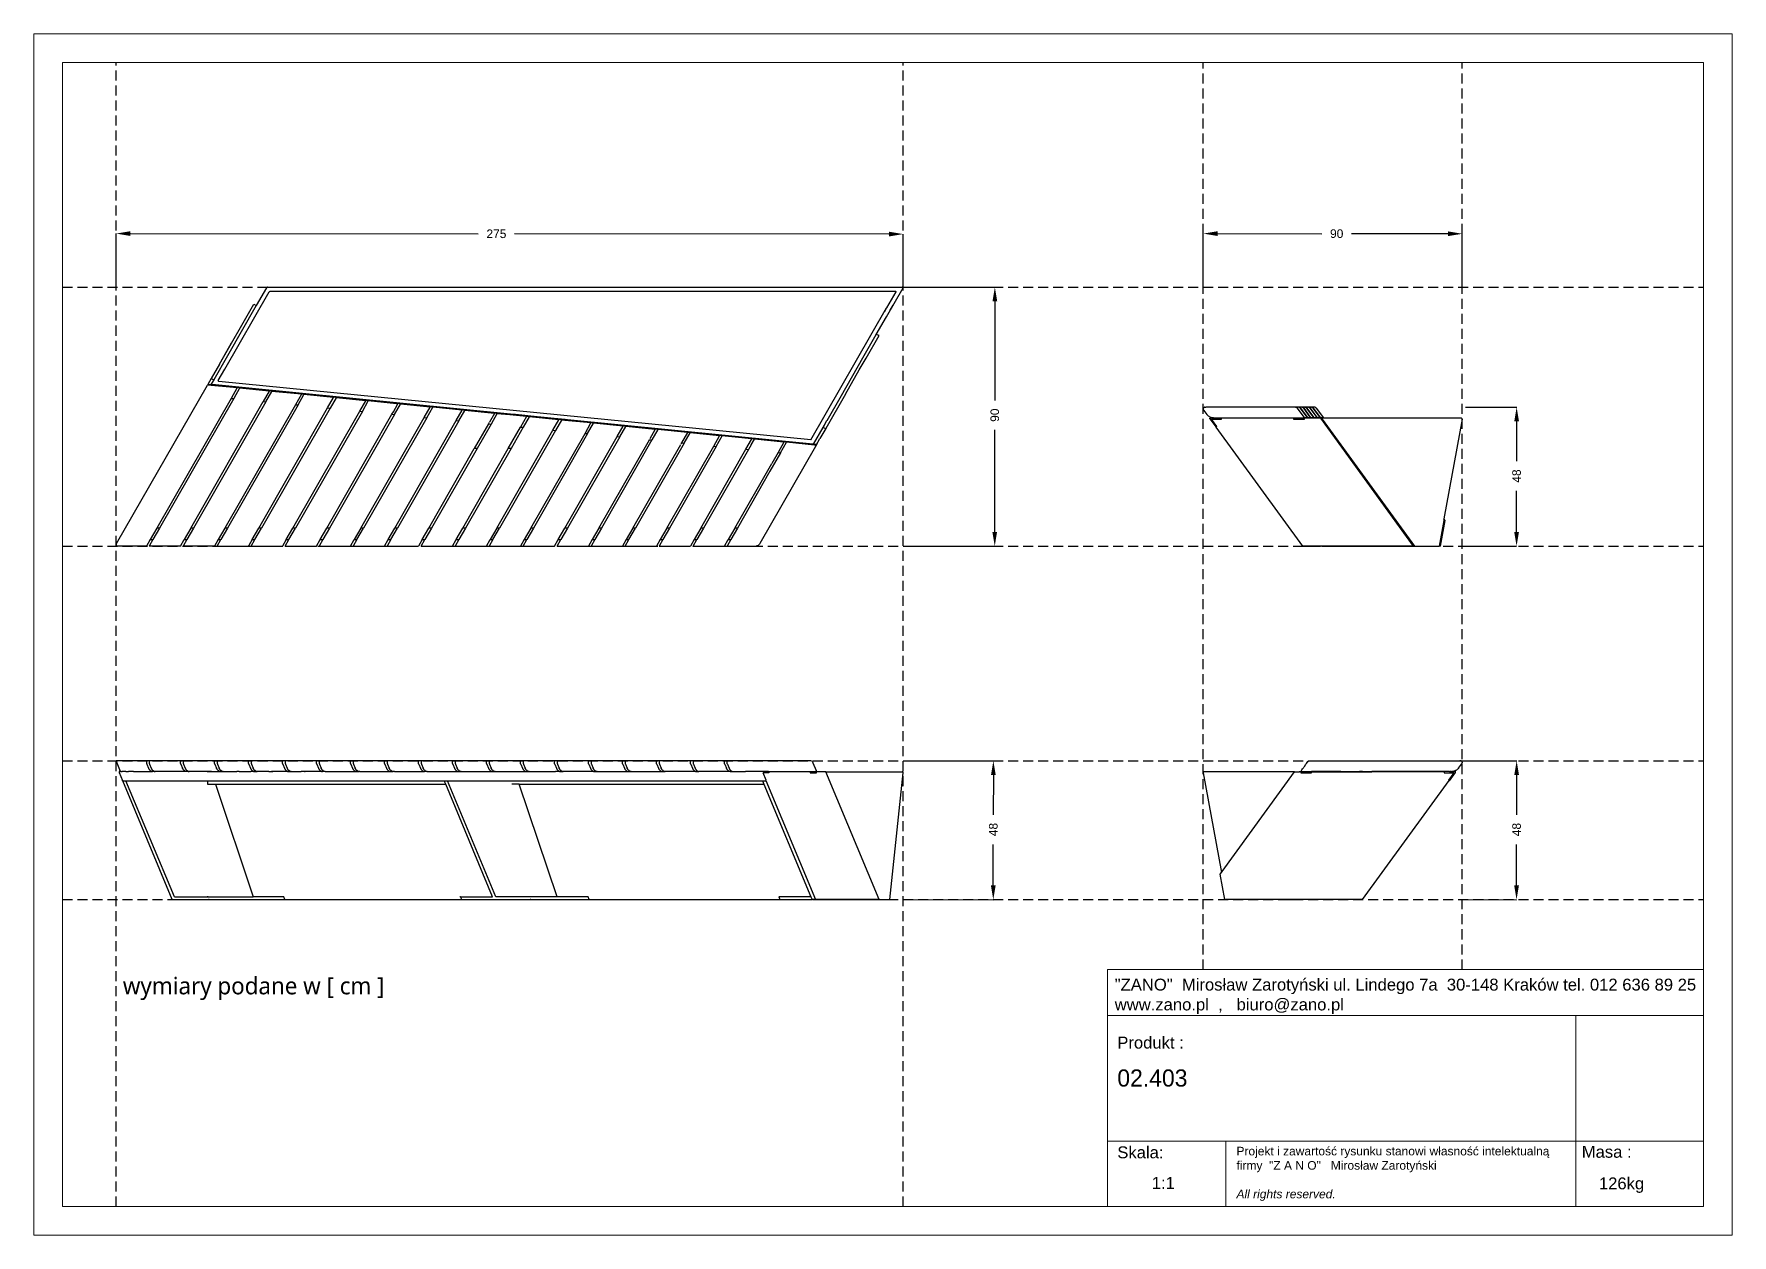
# Model space of a CAD drawing. Header units: inches. Extents: x 13 to 5953, y 14 to 4214.
import ezdxf

# ---------------------------------------------------------------- set-up
doc = ezdxf.new("R2010")
doc.units = ezdxf.units.IN
doc.header["$MEASUREMENT"] = 0
doc.linetypes.add('KRESKOWA', pattern=[0.75, 0.5, -0.25])
for name, color, linetype in [('pomocnicza', 7, 'KRESKOWA'), ('tabelka', 7, 'Continuous'), ('wymiarowanie', 20, 'Continuous')]:
    doc.layers.add(name, color=color, linetype=linetype)
doc.styles.get("Standard").update_dxf_attribs({"font": 'arial.ttf'})
doc.dimstyles.get("Standard").update_dxf_attribs({"dimtxt": 0.18, "dimasz": 0.18, "dimexe": 0.18, "dimexo": 0.0625, "dimgap": 0.09, "dimtad": 0, "dimtih": 1, "dimtoh": 1, "dimdec": 4, "dimzin": 0, "dimdsep": 46, "dimtxsty": 'Standard', "dimcen": 0.09, "dimadec": 0, "dimazin": 0, "dimtfac": 1, "dimtdec": 4, "dimtofl": 0, "dimtmove": 0, "dimatfit": 3, "dimfxl": 1, "dimtolj": 1, "dimtzin": 0, "dimarcsym": 0})

msp = doc.modelspace()

# ---------------------------------------------------------------- texts
at = {"insert": (323.6, 915.1), "char_height": 60, "attachment_point": 1}
msp.add_mtext_dynamic_manual_height_columns('{\\f@Meiryo UI|b0|i0|c238|p34;wymiary podane w [ cm ]}', width=2036.726, gutter_width=1, heights=[0], dxfattribs=at)

# ---------------------------------------------------------------- blocks, each defined once
blk = doc.blocks.new('*D12')
at = {"layer": 'wymiarowanie', "color": 0, "lineweight": -2, "transparency": 16777216}
for p, q in [((299.8, 3328.4), (299.9, 3515.7)), ((349.9, 3515.4), (1566.8, 3514.7)), ((3003.2, 3513.8), (1693.8, 3514.6)), ((3053.1, 3339.9), (3053.2, 3513.9))]:
    blk.add_line(p, q, dxfattribs=at)
at = {"layer": 'wymiarowanie', "color": 0, "transparency": 16777216}
for points in [[(350, 3523.8), (349.9, 3507.1), (299.9, 3515.5)], [(3003.2, 3522.1), (3003.2, 3505.4), (3053.2, 3513.7)]]:
    blk.add_solid(points, dxfattribs=at)
at = {"layer": 'wymiarowanie', "color": 0, "lineweight": 40, "transparency": 16777216, "insert": (1630.3, 3514.6), "char_height": 30, "attachment_point": 5}
blk.add_mtext('\\A1;275', dxfattribs=at)
blk = doc.blocks.new('*D13')
at = {"layer": 'wymiarowanie', "color": 0, "lineweight": -2, "transparency": 16777216}
for p, q in [((3064.2, 3328.4), (3374.1, 3328.2)), ((3373.9, 3278.2), (3373.7, 2931.8)), ((3373.4, 2472.4), (3373.6, 2829)), ((3065.3, 2422.6), (3373.5, 2422.4))]:
    blk.add_line(p, q, dxfattribs=at)
at = {"layer": 'wymiarowanie', "color": 0, "transparency": 16777216}
for points in [[(3365.6, 3278.2), (3382.2, 3278.2), (3373.9, 3328.2)], [(3365.1, 2472.4), (3381.7, 2472.4), (3373.4, 2422.4)]]:
    blk.add_solid(points, dxfattribs=at)
at = {"layer": 'wymiarowanie', "color": 0, "lineweight": 40, "transparency": 16777216, "insert": (3373.6, 2880.4), "char_height": 30, "attachment_point": 5, "rotation": 90}
blk.add_mtext('\\A1;90', dxfattribs=at)
blk = doc.blocks.new('*D14')
at = {"layer": 'wymiarowanie', "color": 0, "lineweight": -2, "transparency": 16777216}
for p, q in [((4102.8, 3331.3), (4103, 3515.6)), ((4153, 3515.3), (4518.2, 3515.1)), ((4958.6, 3514.8), (4621.1, 3515.1)), ((5008.5, 3332.4), (5008.6, 3515))]:
    blk.add_line(p, q, dxfattribs=at)
at = {"layer": 'wymiarowanie', "color": 0, "transparency": 16777216}
for points in [[(4153, 3523.7), (4152.9, 3507), (4103, 3515.4)], [(4958.6, 3523.2), (4958.6, 3506.5), (5008.6, 3514.8)]]:
    blk.add_solid(points, dxfattribs=at)
at = {"layer": 'wymiarowanie', "color": 0, "lineweight": 40, "transparency": 16777216, "insert": (4569.6, 3515.1), "char_height": 30, "attachment_point": 5}
blk.add_mtext('\\A1;90', dxfattribs=at)
blk = doc.blocks.new('*D15')
at = {"layer": 'wymiarowanie', "color": 0, "lineweight": -2, "transparency": 16777216}
for p, q in [((5020.7, 1672.3), (5199.3, 1672.2)), ((5199.1, 1622.2), (5199, 1483.4)), ((5198.8, 1236.2), (5198.9, 1379.1)), ((5021.8, 1186.3), (5199, 1186.2))]:
    blk.add_line(p, q, dxfattribs=at)
at = {"layer": 'wymiarowanie', "color": 0, "transparency": 16777216}
for points in [[(5190.8, 1622.2), (5207.4, 1622.2), (5199.1, 1672.2)], [(5190.5, 1236.2), (5207.2, 1236.2), (5198.8, 1186.2)]]:
    blk.add_solid(points, dxfattribs=at)
at = {"layer": 'wymiarowanie', "color": 0, "lineweight": 40, "transparency": 16777216, "insert": (5199, 1431.3), "char_height": 30, "attachment_point": 5, "rotation": 90}
blk.add_mtext('\\A1;48', dxfattribs=at)
blk = doc.blocks.new('*D16')
at = {"layer": 'wymiarowanie', "color": 0, "lineweight": -2, "transparency": 16777216}
for p, q in [((3061.3, 1672.3), (3368.8, 1672.1)), ((3368.6, 1622.1), (3368.5, 1483.4)), ((3368.3, 1236.1), (3368.4, 1379.1)), ((3061.1, 1186.3), (3368.5, 1186.1))]:
    blk.add_line(p, q, dxfattribs=at)
at = {"layer": 'wymiarowanie', "color": 0, "transparency": 16777216}
for points in [[(3360.3, 1622.1), (3376.9, 1622.1), (3368.6, 1672.1)], [(3360, 1236.1), (3376.7, 1236.1), (3368.3, 1186.1)]]:
    blk.add_solid(points, dxfattribs=at)
at = {"layer": 'wymiarowanie', "color": 0, "lineweight": 40, "transparency": 16777216, "insert": (3368.5, 1431.3), "char_height": 30, "attachment_point": 5, "rotation": 90}
blk.add_mtext('\\A1;48', dxfattribs=at)
blk = doc.blocks.new('*D17')
at = {"layer": 'wymiarowanie', "color": 0, "lineweight": -2, "transparency": 16777216}
for p, q in [((5020.7, 2908.6), (5199.3, 2908.5)), ((5199.1, 2858.5), (5199, 2719.7)), ((5198.8, 2472.5), (5198.9, 2615.5)), ((5021.8, 2422.6), (5199, 2422.5))]:
    blk.add_line(p, q, dxfattribs=at)
at = {"layer": 'wymiarowanie', "color": 0, "transparency": 16777216}
for points in [[(5190.8, 2858.5), (5207.4, 2858.5), (5199.1, 2908.5)], [(5190.5, 2472.5), (5207.2, 2472.5), (5198.8, 2422.5)]]:
    blk.add_solid(points, dxfattribs=at)
at = {"layer": 'wymiarowanie', "color": 0, "lineweight": 40, "transparency": 16777216, "insert": (5199, 2667.6), "char_height": 30, "attachment_point": 5, "rotation": 90}
blk.add_mtext('\\A1;48', dxfattribs=at)
blk = doc.blocks.new('TABELA')
at = {"layer": 'tabelka', "lineweight": 5}
for p, q in [((4587.4, 3929.4), (6672.4, 3929.4)), ((4587.4, 3767.6), (4587.4, 3929.4)), ((4587.4, 3929.4), (6672.4, 3929.4)), ((6226.5, 3767.6), (6226.5, 3329)), ((4587.4, 3329), (6672.4, 3329)), ((5001.6, 3329), (5001.6, 3100.4)), ((6226.5, 3329), (6226.5, 3100.4))]:
    blk.add_line(p, q, dxfattribs=at)
blk.add_lwpolyline([(4587.4, 3767.6), (6672.4, 3767.6), (6672.4, 3100.4), (4587.4, 3100.4)], close=True, dxfattribs=at)
at = {"layer": 'tabelka', "lineweight": 5, "attachment_point": 1}
for s, insert, char_height, width in [('{\\fArial|b0|i0|c238|p34;"ZANO"  Mirosław Zarotyński ul. Lindego 7a  30-148 Kraków tel. 012 636 89 25\\Pwww.zano.pl  ,   biuro@zano.pl}', (4613, 3896.9), 41.595, 2040.38), ('{\\fArial|b0|i0|c238|p34;Produkt : }', (4622, 3694.1), 41.595, 265.273), ('{\\fCentury Gothic|b0|i0|c238|p34;02.403}', (4622, 3579.5), 60, 849.376), ('{\\fArial|b0|i0|c238|p34;Skala: }', (4622, 3310.3), 41.595, 191.675), ('{\\fArial|b0|i0|c238|p34;Masa :}', (6246.7, 3312.2), 41.595, 200.457), ('{\\fArial|b0|i0|c238|p34;1:1}', (4742.5, 3203.5), 41.595, 42.482), ('126kg', (6306.7, 3201.8), 41.6, 42.482)]:
    blk.add_mtext(s, dxfattribs=dict(at, insert=insert, char_height=char_height, width=width))
at = {"layer": 'tabelka', "color": 1, "lineweight": 5, "insert": (5038.9, 3308.9), "char_height": 30, "width": 1186.12, "attachment_point": 1}
blk.add_mtext('{\\fArial|b0|i0|c0|p34;Projekt i zawartość rysunku stanowi własność intelektualną firmy \\fArial|b0|i0|c238|p34; "Z A N O"   Mirosław Zarotyński\\fArial|b0|i1|c238|p34;\\P\\PAll rights reserved.}', dxfattribs=at)

# ---------------------------------------------------------------- dimensions: what is measured, and where the dimension line sits
at = {"layer": 'wymiarowanie', "color": 0, "lineweight": 40}
for base, p1, p2, text, picture, middle in [((3053.2, 3513.7), (299.8, 3328.4), (3053.1, 3339.8), '275', '*D12', (1630.3, 3514.6)), ((5008.6, 3514.8), (4102.8, 3331.2), (5008.5, 3332.3), '90', '*D14', (4569.6, 3515.1))]:
    dim = msp.add_linear_dim(base=base, p1=p1, p2=p2, angle=179.96407, text=text, dimstyle='Standard', override={"dimtxt": 30, "dimasz": 50, "dimgap": 30, "dimdec": 0}, dxfattribs=at)
    dim.commit()
    dim.dimension.update_dxf_attribs({"geometry": picture, "text_midpoint": middle, "dimtype": 160})
for base, p1, p2, text, picture, middle in [((3373.4, 2422.4), (3064.1, 3328.4), (3065.2, 2422.6), '90', '*D13', (3373.6, 2880.4)), ((5198.8, 2422.5), (5020.7, 2908.6), (5021.8, 2422.6), '48', '*D17', (5199, 2667.6)), ((3368.3, 1186.1), (3061.2, 1672.3), (3061, 1186.3), '48', '*D16', (3368.5, 1431.3)), ((5198.8, 1186.2), (5020.7, 1672.3), (5021.8, 1186.3), '48', '*D15', (5199, 1431.3))]:
    dim = msp.add_linear_dim(base=base, p1=p1, p2=p2, angle=89.96407, text=text, dimstyle='Standard', override={"dimtxt": 30, "dimasz": 50, "dimgap": 30, "dimdec": 0}, dxfattribs=at)
    dim.commit()
    dim.dimension.update_dxf_attribs({"geometry": picture, "text_midpoint": middle, "dimtype": 160, "text_rotation": 90})

# ---------------------------------------------------------------- linework, layer by layer
for p, q in [((826.5, 3326.5), (825.8, 3325.7)), ((827.3, 3327.2), (826.5, 3326.5)), ((828.3, 3327.8), (827.3, 3327.2)), ((828.5, 3327.9), (828.3, 3327.8)), ((828.5, 3327.9), (829.4, 3328.2)), ((829.7, 3328.3), (829.4, 3328.2)), ((830.2, 3328.3), (829.7, 3328.3)), ((830.7, 3328.4), (830.2, 3328.3)), ((831.2, 3328.4), (830.7, 3328.4)), ((831.2, 3328.4), (865.9, 3328.4)), ((865.9, 3328.4), (2788, 3328.4)), ((2788, 3328.4), (2917, 3328.4)), ((2913.4, 3328.4), (2913.5, 3328.4)), ((2917, 3328.4), (3049.9, 3328.4)), ((3050.6, 3328.4), (3049.9, 3328.4)), ((3051.3, 3328.4), (3050.6, 3328.4)), ((3051.8, 3328.3), (3051.3, 3328.4)), ((3052.1, 3328.3), (3051.8, 3328.3)), ((3052.7, 3327.9), (3052.1, 3328.3)), ((3052.8, 3327.8), (3052.7, 3327.9)), ((3053, 3327.4), (3052.8, 3327.8)), ((3052.8, 3325.7), (3053.1, 3326.5)), ((3053.1, 3327.3), (3053, 3327.4)), ((3053.1, 3326.5), (3053.1, 3327.3)), ((661.1, 3058.5), (781.6, 3268.7)), ((680.2, 3041.5), (834.9, 3311.3)), ((781.6, 3268.7), (790.3, 3263.7)), ((825.8, 3325.7), (790.3, 3263.7)), ((834.9, 3311.3), (835.5, 3312.1)), ((835.5, 3312.1), (836.3, 3312.8)), ((836.3, 3312.8), (837.3, 3313.4)), ((837.3, 3313.4), (838.4, 3313.8)), ((839.4, 3313.9), (838.4, 3313.8)), ((839.4, 3313.9), (860.4, 3313.9)), ((860.4, 3313.9), (3025.7, 3313.9)), ((2994.6, 3224.2), (3052.8, 3325.7)), ((3027.3, 3311.3), (2995.2, 3255.4)), ((3025.7, 3313.9), (3026.6, 3313.8)), ((3026.6, 3313.8), (3027.2, 3313.4)), ((3027.2, 3313.4), (3027.6, 3312.8)), ((3027.6, 3312.1), (3027.3, 3311.3)), ((3027.6, 3312.8), (3027.6, 3312.2)), ((3027.6, 3312.2), (3027.6, 3312.1)), ((790.3, 3263.7), (689.5, 3087.9)), ((2730.5, 2793.9), (2995.2, 3255.4)), ((2959.2, 3162.4), (2994.6, 3224.2)), ((2995.2, 3255.4), (2987.6, 3242.2)), ((3006.4, 3244.7), (3007.9, 3247.4)), ((3007.9, 3247.4), (3018.4, 3265.7)), ((2912.4, 3080.8), (2959.2, 3162.4)), ((2923.4, 3079.9), (2968.6, 3158.7)), ((2968.6, 3158.7), (2959.2, 3162.4)), ((661.1, 3058.5), (703.9, 3133.1)), ((661.1, 3058.5), (632.6, 3008.8)), ((689.5, 3087.9), (641.3, 3003.8)), ((657.4, 3001.7), (680.2, 3041.5)), ((2837.1, 2949.4), (2912.4, 3080.8)), ((2851.1, 2953.8), (2899.7, 3038.5)), ((2899.7, 3038.5), (2923.4, 3079.9)), ((301.5, 2431.2), (619.5, 2985.9)), ((620.5, 2987.5), (619.5, 2985.9)), ((723.1, 2975.6), (619.5, 2985.9)), ((632.6, 3008.8), (620.5, 2987.5)), ((631.4, 2986.5), (620.5, 2987.5)), ((634.2, 2991.3), (631.4, 2986.5)), ((631.4, 2986.5), (740.5, 2975.7)), ((632.6, 3008.8), (641.3, 3003.8)), ((633.6, 2989.8), (633.8, 2990.4)), ((633.6, 2989.8), (633.6, 2989)), ((633.7, 2988.5), (633.6, 2989)), ((633.7, 2988.5), (634.1, 2988.1)), ((633.8, 2990.4), (634.2, 2991.3)), ((634.4, 2987.7), (634.1, 2988.1)), ((641.3, 3003.8), (634.2, 2991.3)), ((634.9, 2987.4), (634.4, 2987.7)), ((635.6, 2987.3), (634.9, 2987.4)), ((741.1, 2976.8), (635.6, 2987.3)), ((657.4, 3001.7), (657.1, 3000.9)), ((657.1, 3000.9), (657.1, 3000.1)), ((657.1, 3000.1), (657.4, 2999.5)), ((658, 2999), (657.4, 2999.5)), ((658.9, 2998.8), (658, 2999)), ((2730.5, 2793.9), (658.9, 2998.8)), ((722.8, 2975), (702.3, 2939.3)), ((732, 2974.7), (711.2, 2938.4)), ((722.8, 2975), (722.9, 2975.2)), ((723, 2975.4), (722.9, 2975.2)), ((723.1, 2975.6), (723, 2975.4)), ((723.1, 2975.6), (723.1, 2975.6)), ((835.7, 2964.5), (732, 2974.7)), ((561.2, 2485.7), (814.8, 2928.1)), ((823.7, 2927.2), (570.6, 2485.7)), ((702.3, 2939.3), (601.6, 2763.7)), ((711.2, 2938.4), (611, 2763.7)), ((927.4, 2917), (680.1, 2485.7)), ((936.3, 2916.1), (689.5, 2485.7)), ((702.3, 2939.3), (711.2, 2938.4)), ((835.7, 2964.5), (814.8, 2928.1)), ((814.8, 2928.1), (823.7, 2927.2)), ((823.7, 2927.2), (844.6, 2963.6)), ((948.2, 2953.4), (844.6, 2963.6)), ((948.2, 2953.4), (927.4, 2917)), ((927.4, 2917), (936.3, 2916.1)), ((936.3, 2916.1), (957.1, 2952.5)), ((1039.9, 2905.9), (1060.7, 2942.2)), ((1069.7, 2941.4), (1048.8, 2905)), ((1173.3, 2931.1), (1069.7, 2941.4)), ((1152.4, 2894.7), (1173.3, 2931.1)), ((1161.3, 2893.9), (1182.2, 2930.2)), ((1270.2, 2892.7), (1285.8, 2920)), ((1273.9, 2882.7), (1294.7, 2919.1)), ((1285.8, 2920), (1280.2, 2920.5)), ((2850.9, 2953.4), (2782.1, 2833.4)), ((2786.9, 2862), (2837.1, 2949.4)), ((799, 2485.7), (1039.9, 2905.9)), ((1048.8, 2905), (808.4, 2485.7)), ((917.9, 2485.7), (1152.4, 2894.7)), ((1161.3, 2893.9), (927.4, 2485.7)), ((1036.9, 2485.7), (1265, 2883.6)), ((1039.9, 2905.9), (1048.8, 2905)), ((1273.9, 2882.7), (1046.3, 2485.7)), ((1152.4, 2894.7), (1161.3, 2893.9)), ((1155.8, 2485.7), (1377.5, 2872.5)), ((1386.4, 2871.6), (1165.2, 2485.7)), ((1265, 2883.6), (1269.7, 2891.8)), ((1265, 2883.6), (1273.9, 2882.7)), ((1270.2, 2892.7), (1269.6, 2891.1)), ((1269.7, 2891.8), (1269.6, 2891.1)), ((1274.7, 2485.7), (1490, 2861.3)), ((1498.9, 2860.5), (1284.1, 2485.7)), ((1377.5, 2872.5), (1398.4, 2908.8)), ((1377.5, 2872.5), (1386.4, 2871.6)), ((1386.4, 2871.6), (1407.3, 2908)), ((1490, 2861.3), (1510.9, 2897.7)), ((1490, 2861.3), (1498.9, 2860.5)), ((1498.9, 2860.5), (1519.8, 2896.8)), ((1605.3, 2855), (1602.6, 2850.2)), ((1623.4, 2886.6), (1605.6, 2855.5)), ((1632.3, 2885.7), (1611.5, 2849.3)), ((1736, 2875.5), (1676.9, 2881.3)), ((1677.2, 2883), (1685.1, 2882.3)), ((1685.8, 2883.4), (1677.5, 2884.2)), ((1685.1, 2882.3), (1696, 2881.2)), ((1690.7, 2882.9), (1685.8, 2883.4)), ((1696.7, 2882.3), (1690.7, 2882.9)), ((1696, 2881.2), (1805.1, 2870.4)), ((1805.8, 2871.5), (1696.7, 2882.3)), ((1736, 2875.5), (1715.1, 2839.1)), ((1744.9, 2874.6), (1724, 2838.2)), ((1848.5, 2864.3), (1744.9, 2874.6)), ((1805.1, 2870.4), (1870, 2864)), ((1870.2, 2865.2), (1805.8, 2871.5)), ((1827.6, 2828), (1848.5, 2864.3)), ((1857.4, 2863.5), (1836.6, 2827.1)), ((1869.8, 2862.2), (1857.4, 2863.5)), ((1940.2, 2816.8), (1961, 2853.2)), ((1949.1, 2815.9), (1969.9, 2852.3)), ((2073.6, 2842.1), (1969.9, 2852.3)), ((2774, 2839.3), (2786.6, 2861.4)), ((2786.1, 2861.4), (2786.6, 2861.4)), ((4102.9, 2903.6), (4102.8, 2902.6)), ((4102.9, 2901.4), (4102.8, 2902.6)), ((4102.9, 2903.6), (4103.1, 2904.6)), ((4102.9, 2901.4), (4103.2, 2900.2)), ((4103.1, 2904.6), (4103.6, 2905.5)), ((4103.7, 2899), (4103.2, 2900.2)), ((4103.6, 2905.5), (4104.2, 2906.3)), ((4104.4, 2897.8), (4103.7, 2899)), ((4104.2, 2906.3), (4105.1, 2907)), ((4104.4, 2897.8), (4105.2, 2896.5)), ((4105.1, 2907), (4106, 2907.6)), ((4105.2, 2896.5), (4115.2, 2882.8)), ((4106, 2907.6), (4107.2, 2908)), ((4108.4, 2908.4), (4107.2, 2908)), ((4108.4, 2908.4), (4109.9, 2908.6)), ((4109.9, 2908.6), (4109.9, 2908.6)), ((4109.9, 2908.6), (4111.4, 2908.6)), ((4111.4, 2908.6), (4111.4, 2908.6)), ((4425.7, 2908.6), (4111.4, 2908.6)), ((4116.2, 2881.5), (4115.2, 2882.8)), ((4117.4, 2880.2), (4116.2, 2881.5)), ((4118.7, 2879), (4117.4, 2880.2)), ((4120.1, 2877.8), (4118.7, 2879)), ((4121.6, 2876.7), (4120.1, 2877.8)), ((4123.3, 2875.6), (4121.6, 2876.7)), ((4125, 2874.6), (4123.3, 2875.6)), ((4126.7, 2873.7), (4125, 2874.6)), ((4125.7, 2869), (4125.8, 2869.3)), ((4125.8, 2868.7), (4125.7, 2869)), ((4125.8, 2869.5), (4126, 2869.8)), ((4125.8, 2869.3), (4125.8, 2869.5)), ((4125.8, 2868.4), (4125.8, 2868.7)), ((4126, 2868.1), (4125.8, 2868.4)), ((4127.7, 2869.6), (4125.9, 2869.6)), ((4126, 2869.8), (4126.1, 2870)), ((4126.2, 2867.7), (4126, 2868.1)), ((4126.1, 2870), (4126.3, 2870.2)), ((4126.4, 2867.4), (4126.2, 2867.7)), ((4126.6, 2870.3), (4126.3, 2870.2)), ((4126.4, 2867.4), (4147.5, 2838.3)), ((4126.6, 2870.3), (4126.9, 2870.5)), ((4128.5, 2872.9), (4126.7, 2873.7)), ((4126.9, 2870.5), (4127.2, 2870.5)), ((4127.6, 2870.6), (4127.2, 2870.5)), ((4128, 2870.6), (4127.6, 2870.6)), ((4139, 2870.6), (4128, 2870.6)), ((4451.1, 2869.6), (4128, 2869.6)), ((4130.3, 2872.2), (4128.5, 2872.9)), ((4132.2, 2871.7), (4130.3, 2872.2)), ((4131.5, 2866.6), (4165.9, 2866.7)), ((4150.2, 2840.9), (4131.5, 2866.6)), ((4165.9, 2866.6), (4131.5, 2866.6)), ((4134, 2871.2), (4132.2, 2871.7)), ((4135.7, 2870.9), (4134, 2871.2)), ((4137.4, 2870.7), (4135.7, 2870.9)), ((4139, 2870.6), (4137.4, 2870.7)), ((4139, 2870.6), (4165.9, 2870.6)), ((4139, 2870.6), (4139, 2870.6)), ((4165.9, 2870.6), (4165.9, 2869.6)), ((4165.9, 2870.6), (4419.1, 2870.6)), ((4165.9, 2869.6), (4166.2, 2869.6)), ((4165.9, 2869.6), (4165.9, 2866.7)), ((4165.9, 2866.7), (4166.2, 2866.7)), ((4165.9, 2866.7), (4165.9, 2866.6)), ((4166.2, 2866.7), (4166.2, 2869.6)), ((4419.1, 2869.6), (4166.2, 2869.6)), ((4419.1, 2869.6), (4419.1, 2870.6)), ((4419.1, 2870.6), (4422.2, 2870.6)), ((4419.1, 2869.6), (4419.1, 2866.6)), ((4419.1, 2866.6), (4457.1, 2866.6)), ((4422.2, 2870.6), (4453.3, 2870.6)), ((4426.1, 2908.6), (4425.7, 2908.6)), ((4426.1, 2908.6), (4426.5, 2908.5)), ((4435.9, 2908.6), (4426.1, 2908.6)), ((4426.5, 2908.5), (4427, 2908.5)), ((4427, 2908.5), (4427.4, 2908.3)), ((4427.4, 2908.3), (4427.9, 2908.2)), ((4427.9, 2908.2), (4428.4, 2908)), ((4428.4, 2908), (4428.8, 2907.8)), ((4428.8, 2907.8), (4429.3, 2907.6)), ((4429.3, 2907.6), (4429.7, 2907.3)), ((4429.7, 2907.3), (4430.1, 2907)), ((4430.1, 2907), (4430.5, 2906.7)), ((4430.5, 2906.7), (4430.9, 2906.4)), ((4430.9, 2906.4), (4431.2, 2906.1)), ((4431.2, 2906.1), (4431.5, 2905.8)), ((4431.5, 2905.8), (4431.8, 2905.4)), ((4431.8, 2905.4), (4454.8, 2873.8)), ((4436.3, 2908.6), (4435.9, 2908.6)), ((4436.8, 2908.5), (4436.3, 2908.6)), ((4436.8, 2908.6), (4436.3, 2908.6)), ((4437.2, 2908.6), (4436.8, 2908.6)), ((4437.2, 2908.5), (4436.8, 2908.5)), ((4437.2, 2908.6), (4437.7, 2908.5)), ((4447.1, 2908.6), (4437.2, 2908.6)), ((4437.7, 2908.3), (4437.2, 2908.5)), ((4437.7, 2908.5), (4438.1, 2908.5)), ((4438.1, 2908.2), (4437.7, 2908.3)), ((4438.1, 2908.5), (4438.6, 2908.3)), ((4438.6, 2908), (4438.1, 2908.2)), ((4438.6, 2908.3), (4439, 2908.2)), ((4439.1, 2907.8), (4438.6, 2908)), ((4439, 2908.2), (4439.5, 2908)), ((4439.5, 2907.6), (4439.1, 2907.8)), ((4439.5, 2908), (4440, 2907.8)), ((4440, 2907.3), (4439.5, 2907.6)), ((4440, 2907.8), (4440.4, 2907.6)), ((4440.4, 2907), (4440, 2907.3)), ((4440.4, 2907.6), (4440.8, 2907.3)), ((4440.8, 2906.7), (4440.4, 2907)), ((4440.8, 2907.3), (4441.3, 2907)), ((4441.1, 2906.4), (4440.8, 2906.7)), ((4441.5, 2906.1), (4441.1, 2906.4)), ((4441.3, 2907), (4441.7, 2906.7)), ((4441.8, 2905.8), (4441.5, 2906.1)), ((4441.7, 2906.7), (4442, 2906.4)), ((4441.8, 2905.8), (4442, 2905.4)), ((4442, 2906.4), (4442.4, 2906.1)), ((4442, 2905.4), (4465.1, 2873.8)), ((4442.4, 2906.1), (4442.7, 2905.8)), ((4442.7, 2905.8), (4442.9, 2905.4)), ((4442.9, 2905.4), (4466, 2873.8)), ((4447.5, 2908.6), (4447.1, 2908.6)), ((4447.9, 2908.5), (4447.5, 2908.6)), ((4447.9, 2908.6), (4447.5, 2908.6)), ((4448.4, 2908.6), (4447.9, 2908.6)), ((4448.3, 2908.5), (4447.9, 2908.5)), ((4448.8, 2908.3), (4448.3, 2908.5)), ((4448.4, 2908.6), (4448.8, 2908.5)), ((4458.2, 2908.6), (4448.4, 2908.6)), ((4448.8, 2908.5), (4449.2, 2908.5)), ((4449.3, 2908.2), (4448.8, 2908.3)), ((4449.2, 2908.5), (4449.7, 2908.3)), ((4449.7, 2908), (4449.3, 2908.2)), ((4449.7, 2908.3), (4450.2, 2908.2)), ((4450.2, 2907.8), (4449.7, 2908)), ((4457.1, 2869.6), (4450, 2869.6)), ((4450.2, 2908.2), (4450.6, 2908)), ((4450.7, 2907.6), (4450.2, 2907.8)), ((4450.6, 2908), (4451.1, 2907.8)), ((4451.1, 2907.3), (4450.7, 2907.6)), ((4451.1, 2907.8), (4451.5, 2907.6)), ((4451.5, 2907), (4451.1, 2907.3)), ((4451.5, 2907.6), (4452, 2907.3)), ((4451.9, 2906.7), (4451.5, 2907)), ((4452.3, 2906.4), (4451.9, 2906.7)), ((4452, 2907.3), (4452.4, 2907)), ((4452.6, 2906.1), (4452.3, 2906.4)), ((4452.4, 2907), (4452.8, 2906.7)), ((4452.9, 2905.8), (4452.6, 2906.1)), ((4452.8, 2906.7), (4453.2, 2906.4)), ((4452.9, 2905.8), (4453.2, 2905.4)), ((4453.2, 2906.4), (4453.5, 2906.1)), ((4453.2, 2905.4), (4476.2, 2873.8)), ((4453.3, 2870.6), (4453.7, 2870.6)), ((4453.5, 2906.1), (4453.8, 2905.8)), ((4453.7, 2870.6), (4454.1, 2870.7)), ((4453.7, 2870.6), (4457.1, 2870.6)), ((4453.7, 2870.6), (4478.6, 2870.6)), ((4453.8, 2905.8), (4454.1, 2905.4)), ((4454.1, 2905.4), (4477.1, 2873.8)), ((4454.1, 2870.7), (4454.4, 2870.8)), ((4454.4, 2870.8), (4454.7, 2870.9)), ((4454.7, 2870.9), (4454.9, 2871)), ((4454.8, 2873.8), (4455, 2873.5)), ((4454.9, 2871), (4455.1, 2871.2)), ((4455.2, 2873.1), (4455, 2873.5)), ((4455.1, 2871.2), (4455.3, 2871.4)), ((4455.4, 2872.8), (4455.2, 2873.1)), ((4455.3, 2871.4), (4455.4, 2871.7)), ((4455.4, 2872.5), (4455.4, 2872.8)), ((4455.5, 2872.2), (4455.4, 2872.5)), ((4455.4, 2871.7), (4455.5, 2871.9)), ((4455.5, 2871.9), (4455.5, 2872.2)), ((4458.2, 2870.6), (4457.1, 2870.6)), ((4457.1, 2869.6), (4457.1, 2870.6)), ((4457.1, 2866.6), (4457.1, 2869.6)), ((4458.2, 2869.6), (4457.1, 2869.6)), ((4458.6, 2908.6), (4458.2, 2908.6)), ((4458.2, 2869.6), (4458.2, 2870.6)), ((4463.7, 2870.6), (4458.2, 2870.6)), ((4510.4, 2869.6), (4458.2, 2869.6)), ((4497.2, 2869.6), (4458.2, 2869.6)), ((4459, 2908.5), (4458.6, 2908.6)), ((4459.1, 2908.6), (4458.6, 2908.6)), ((4459.5, 2908.5), (4459, 2908.5)), ((4459.5, 2908.6), (4459.1, 2908.6)), ((4459.5, 2908.6), (4459.9, 2908.5)), ((4469.3, 2908.6), (4459.5, 2908.6)), ((4459.9, 2908.3), (4459.5, 2908.5)), ((4459.9, 2908.5), (4460.4, 2908.5)), ((4460.4, 2908.2), (4459.9, 2908.3)), ((4460.4, 2908.5), (4460.8, 2908.3)), ((4460.9, 2908), (4460.4, 2908.2)), ((4460.8, 2908.3), (4461.3, 2908.2)), ((4461.3, 2907.8), (4460.9, 2908)), ((4461.3, 2908.2), (4461.7, 2908)), ((4461.8, 2907.6), (4461.3, 2907.8)), ((4461.7, 2908), (4462.2, 2907.8)), ((4462.2, 2907.3), (4461.8, 2907.6)), ((4462.2, 2907.8), (4462.7, 2907.6)), ((4462.6, 2907), (4462.2, 2907.3)), ((4463, 2906.7), (4462.6, 2907)), ((4462.7, 2907.6), (4463.1, 2907.3)), ((4463.4, 2906.4), (4463, 2906.7)), ((4463.1, 2907.3), (4463.5, 2907)), ((4463.7, 2906.1), (4463.4, 2906.4)), ((4463.5, 2907), (4463.9, 2906.7)), ((4464, 2905.8), (4463.7, 2906.1)), ((4463.7, 2870.6), (4464, 2870.6)), ((4463.9, 2906.7), (4464.3, 2906.4)), ((4464, 2905.8), (4464.3, 2905.4)), ((4464.3, 2870.7), (4464, 2870.6)), ((4464.6, 2870.6), (4464, 2870.6)), ((4464.3, 2906.4), (4464.6, 2906.1)), ((4464.3, 2905.4), (4487.3, 2873.8)), ((4464.6, 2870.8), (4464.3, 2870.7)), ((4464.6, 2906.1), (4464.9, 2905.8)), ((4464.9, 2870.9), (4464.6, 2870.8)), ((4464.6, 2870.6), (4464.8, 2870.6)), ((4464.8, 2870.6), (4465.2, 2870.7)), ((4474.9, 2870.6), (4464.8, 2870.6)), ((4464.9, 2905.8), (4465.2, 2905.4)), ((4465.2, 2871), (4464.9, 2870.9)), ((4465.1, 2873.8), (4465.3, 2873.5)), ((4465.2, 2905.4), (4488.2, 2873.8)), ((4465.4, 2871.2), (4465.2, 2871)), ((4465.2, 2870.7), (4465.5, 2870.8)), ((4465.3, 2873.5), (4465.5, 2873.1)), ((4465.5, 2871.4), (4465.4, 2871.2)), ((4465.5, 2873.1), (4465.6, 2872.8)), ((4465.6, 2871.7), (4465.5, 2871.4)), ((4465.5, 2870.8), (4465.8, 2870.9)), ((4465.6, 2872.8), (4465.7, 2872.5)), ((4465.7, 2871.9), (4465.6, 2871.7)), ((4465.7, 2872.5), (4465.7, 2872.2)), ((4465.7, 2872.2), (4465.7, 2871.9)), ((4465.8, 2870.9), (4466.1, 2871)), ((4466, 2873.8), (4466.2, 2873.5)), ((4466.1, 2871), (4466.3, 2871.2)), ((4466.4, 2873.1), (4466.2, 2873.5)), ((4466.3, 2871.2), (4466.4, 2871.4)), ((4466.5, 2872.8), (4466.4, 2873.1)), ((4466.4, 2871.4), (4466.5, 2871.7)), ((4466.6, 2872.5), (4466.5, 2872.8)), ((4466.5, 2871.7), (4466.6, 2871.9)), ((4466.6, 2872.2), (4466.6, 2872.5)), ((4466.6, 2871.9), (4466.6, 2872.2)), ((4469.7, 2908.6), (4469.3, 2908.6)), ((4470.2, 2908.5), (4469.7, 2908.6)), ((4470.2, 2908.6), (4469.7, 2908.6)), ((4470.6, 2908.6), (4470.2, 2908.6)), ((4470.6, 2908.5), (4470.2, 2908.5)), ((4470.6, 2908.6), (4471, 2908.5)), ((4480.4, 2908.6), (4470.6, 2908.6)), ((4471.1, 2908.3), (4470.6, 2908.5)), ((4471, 2908.5), (4471.5, 2908.5)), ((4471.5, 2908.2), (4471.1, 2908.3)), ((4471.5, 2908.5), (4471.9, 2908.3)), ((4472, 2908), (4471.5, 2908.2)), ((4471.9, 2908.3), (4472.4, 2908.2)), ((4472.5, 2907.8), (4472, 2908)), ((4472.4, 2908.2), (4472.9, 2908)), ((4472.9, 2907.6), (4472.5, 2907.8)), ((4472.9, 2908), (4473.3, 2907.8)), ((4473.3, 2907.3), (4472.9, 2907.6)), ((4473.3, 2907.8), (4473.8, 2907.6)), ((4473.8, 2907), (4473.3, 2907.3)), ((4473.8, 2907.6), (4474.2, 2907.3)), ((4474.2, 2906.7), (4473.8, 2907)), ((4474.2, 2907.3), (4474.7, 2907)), ((4474.5, 2906.4), (4474.2, 2906.7)), ((4474.9, 2906.1), (4474.5, 2906.4)), ((4474.7, 2907), (4475, 2906.7)), ((4475.2, 2905.8), (4474.9, 2906.1)), ((4474.9, 2870.6), (4475.1, 2870.6)), ((4475, 2906.7), (4475.4, 2906.4)), ((4475.5, 2870.7), (4475.1, 2870.6)), ((4475.7, 2870.6), (4475.1, 2870.6)), ((4475.2, 2905.8), (4475.4, 2905.4)), ((4475.4, 2906.4), (4475.8, 2906.1)), ((4475.4, 2905.4), (4500.8, 2870.6)), ((4475.8, 2870.8), (4475.5, 2870.7)), ((4475.7, 2870.6), (4476, 2870.6)), ((4475.8, 2906.1), (4476.1, 2905.8)), ((4476.1, 2870.9), (4475.8, 2870.8)), ((4476, 2870.6), (4476.3, 2870.7)), ((4486, 2870.6), (4476, 2870.6)), ((4476.1, 2905.8), (4476.3, 2905.4)), ((4476.3, 2871), (4476.1, 2870.9)), ((4476.2, 2873.8), (4476.4, 2873.5)), ((4476.3, 2905.4), (4501.6, 2870.6)), ((4476.5, 2871.2), (4476.3, 2871)), ((4476.3, 2870.7), (4476.7, 2870.8)), ((4476.4, 2873.5), (4476.6, 2873.1)), ((4476.7, 2871.4), (4476.5, 2871.2)), ((4476.6, 2873.1), (4476.7, 2872.8)), ((4476.7, 2872.8), (4476.8, 2872.5)), ((4476.8, 2871.7), (4476.7, 2871.4)), ((4476.7, 2870.8), (4476.9, 2870.9)), ((4476.8, 2872.5), (4476.8, 2872.2)), ((4476.8, 2872.2), (4476.8, 2871.9)), ((4476.8, 2871.9), (4476.8, 2871.7)), ((4476.9, 2870.9), (4477.2, 2871)), ((4477.1, 2873.8), (4477.3, 2873.5)), ((4477.2, 2871), (4477.4, 2871.2)), ((4477.5, 2873.1), (4477.3, 2873.5)), ((4477.4, 2871.2), (4477.5, 2871.4)), ((4477.6, 2872.8), (4477.5, 2873.1)), ((4477.5, 2871.4), (4477.7, 2871.7)), ((4477.7, 2872.5), (4477.6, 2872.8)), ((4477.7, 2872.2), (4477.7, 2872.5)), ((4477.7, 2871.9), (4477.7, 2872.2)), ((4477.7, 2871.7), (4477.7, 2871.9)), ((4480.9, 2908.6), (4480.4, 2908.6)), ((4481.3, 2908.5), (4480.9, 2908.6)), ((4481.3, 2908.6), (4480.9, 2908.6)), ((4481.7, 2908.6), (4481.3, 2908.6)), ((4481.7, 2908.5), (4481.3, 2908.5)), ((4481.7, 2908.6), (4482.2, 2908.5)), ((4491.6, 2908.6), (4481.7, 2908.6)), ((4482.2, 2908.3), (4481.7, 2908.5)), ((4482.2, 2908.5), (4482.6, 2908.5)), ((4482.7, 2908.2), (4482.2, 2908.3)), ((4482.6, 2908.5), (4483.1, 2908.3)), ((4483.1, 2908), (4482.7, 2908.2)), ((4483.1, 2908.3), (4483.5, 2908.2)), ((4483.6, 2907.8), (4483.1, 2908)), ((4483.5, 2908.2), (4484, 2908)), ((4484, 2907.6), (4483.6, 2907.8)), ((4484, 2908), (4484.5, 2907.8)), ((4484.5, 2907.3), (4484, 2907.6)), ((4484.5, 2907.8), (4484.9, 2907.6)), ((4484.9, 2907), (4484.5, 2907.3)), ((4484.9, 2907.6), (4485.4, 2907.3)), ((4485.3, 2906.7), (4484.9, 2907)), ((4485.7, 2906.4), (4485.3, 2906.7)), ((4485.4, 2907.3), (4485.8, 2907)), ((4486, 2906.1), (4485.7, 2906.4)), ((4485.8, 2907), (4486.2, 2906.7)), ((4486.3, 2905.8), (4486, 2906.1)), ((4486, 2870.6), (4486.2, 2870.6)), ((4486.2, 2906.7), (4486.5, 2906.4)), ((4486.6, 2870.7), (4486.2, 2870.6)), ((4486.9, 2870.6), (4486.2, 2870.6)), ((4486.3, 2905.8), (4486.6, 2905.4)), ((4486.5, 2906.4), (4486.9, 2906.1)), ((4486.6, 2905.4), (4511.9, 2870.6)), ((4486.9, 2870.8), (4486.6, 2870.7)), ((4486.9, 2906.1), (4487.2, 2905.8)), ((4487.2, 2870.9), (4486.9, 2870.8)), ((4486.9, 2870.6), (4487.1, 2870.6)), ((4487.1, 2870.6), (4487.5, 2870.7)), ((4522.9, 2870.6), (4487.1, 2870.6)), ((4487.2, 2905.8), (4487.4, 2905.4)), ((4487.4, 2871), (4487.2, 2870.9)), ((4487.3, 2873.8), (4487.6, 2873.5)), ((4487.4, 2905.4), (4512.8, 2870.6)), ((4487.6, 2871.2), (4487.4, 2871)), ((4487.5, 2870.7), (4487.8, 2870.8)), ((4487.6, 2873.5), (4487.7, 2873.1)), ((4487.8, 2871.4), (4487.6, 2871.2)), ((4487.7, 2873.1), (4487.9, 2872.8)), ((4487.9, 2871.7), (4487.8, 2871.4)), ((4487.8, 2870.8), (4488.1, 2870.9)), ((4487.9, 2872.8), (4487.9, 2872.5)), ((4487.9, 2872.5), (4488, 2872.2)), ((4488, 2871.9), (4487.9, 2871.7)), ((4488, 2872.2), (4488, 2871.9)), ((4488.1, 2870.9), (4488.3, 2871)), ((4488.2, 2873.8), (4488.4, 2873.5)), ((4488.3, 2871), (4488.5, 2871.2)), ((4488.6, 2873.1), (4488.4, 2873.5)), ((4488.5, 2871.2), (4488.7, 2871.4)), ((4488.7, 2872.8), (4488.6, 2873.1)), ((4488.8, 2872.5), (4488.7, 2872.8)), ((4488.7, 2871.4), (4488.8, 2871.7)), ((4488.9, 2872.2), (4488.8, 2872.5)), ((4488.8, 2871.9), (4488.9, 2872.2)), ((4488.8, 2871.7), (4488.8, 2871.9)), ((4492, 2908.6), (4491.6, 2908.6)), ((4492.4, 2908.5), (4492, 2908.6)), ((4492.9, 2908.5), (4492.4, 2908.5)), ((4493.3, 2908.3), (4492.9, 2908.5)), ((4493.3, 2908.3), (4492.9, 2908.5)), ((4493.4, 2908.3), (4493.3, 2908.3)), ((4493.8, 2908.2), (4493.3, 2908.3)), ((4494.3, 2908), (4493.8, 2908.2)), ((4494.7, 2907.8), (4494.3, 2908)), ((4495.2, 2907.6), (4494.7, 2907.8)), ((4495.6, 2907.3), (4495.2, 2907.6)), ((4496, 2907), (4495.6, 2907.3)), ((4496.4, 2906.7), (4496, 2907)), ((4496.8, 2906.4), (4496.4, 2906.7)), ((4497.1, 2906.1), (4496.8, 2906.4)), ((4497.4, 2905.8), (4497.1, 2906.1)), ((4513.6, 2869.6), (4497.2, 2869.6)), ((4497.5, 2869.6), (4497.2, 2869.6)), ((4505.7, 2869.6), (4497.2, 2869.6)), ((4497.4, 2905.8), (4497.7, 2905.4)), ((4501.8, 2869.6), (4497.5, 2869.6)), ((4497.7, 2905.4), (4523, 2870.6)), ((4507.3, 2869.6), (4505.7, 2869.6)), ((4508.5, 2869.6), (4507.3, 2869.6)), ((4508.8, 2869.6), (4508.5, 2869.6)), ((4508.9, 2869.6), (4508.8, 2869.6)), ((4838.8, 2422.6), (4513.6, 2869.6)), ((4514.2, 2869.6), (4513.6, 2869.6)), ((4515.7, 2869.6), (4514.2, 2869.6)), ((4517.3, 2869.6), (4515.7, 2869.6)), ((4517.4, 2869.5), (4517.3, 2869.6)), ((4517.3, 2869.6), (4517.5, 2869.6)), ((4517.4, 2869.5), (4517.5, 2869.6)), ((4519.5, 2866.6), (4517.4, 2869.5)), ((4517.5, 2869.6), (4518.8, 2869.6)), ((4518.4, 2869.5), (4518.3, 2869)), ((4518.3, 2869), (4518.5, 2868.4)), ((4518.8, 2869.6), (4518.4, 2869.5)), ((4518.5, 2868.4), (4518.9, 2867.5)), ((4522.4, 2869.6), (4518.8, 2869.6)), ((4518.9, 2867.5), (4519.5, 2866.6)), ((4842.6, 2422.6), (4519.5, 2866.6)), ((5008.5, 2866.7), (4944.9, 2517.6)), ((5006.1, 2869.6), (5007, 2869.5)), ((5007.7, 2869.1), (5007, 2869.5)), ((5007.7, 2869.1), (5008.3, 2868.4)), ((5008.6, 2867.6), (5008.3, 2868.4)), ((5008.5, 2866.7), (5008.6, 2867.6)), ((1602.6, 2850.2), (1553, 2763.7)), ((1611.5, 2849.3), (1562.4, 2763.7)), ((1602.6, 2850.2), (1611.5, 2849.3)), ((1631.4, 2485.7), (1827.6, 2828)), ((1836.6, 2827.1), (1640.9, 2485.7)), ((1671.9, 2763.7), (1715.1, 2839.1)), ((1724, 2838.2), (1681.3, 2763.7)), ((1715.1, 2839.1), (1724, 2838.2)), ((1750.4, 2485.7), (1940.2, 2816.8)), ((1949.1, 2815.9), (1759.8, 2485.7)), ((1827.6, 2828), (1836.6, 2827.1)), ((1869.3, 2485.7), (2052.7, 2805.7)), ((2061.6, 2804.8), (1878.7, 2485.7)), ((1940.2, 2816.8), (1949.1, 2815.9)), ((1988.2, 2485.7), (2165.3, 2794.6)), ((2174.2, 2793.7), (1997.6, 2485.7)), ((2052.7, 2805.7), (2073.6, 2842.1)), ((2052.7, 2805.7), (2061.6, 2804.8)), ((2061.6, 2804.8), (2082.5, 2841.2)), ((2165.3, 2794.6), (2165.8, 2795.5)), ((2165.3, 2794.6), (2165.6, 2794.5)), ((2166.7, 2794.4), (2174.2, 2793.7)), ((2167.7, 2798.8), (2186.1, 2830.9)), ((2195, 2830.1), (2174.2, 2793.7)), ((2196.5, 2829.9), (2195, 2830.1)), ((2298.6, 2819.8), (2277.8, 2783.4)), ((2286.7, 2782.6), (2307.5, 2818.9)), ((2390.3, 2772.3), (2411.2, 2808.7)), ((2399.2, 2771.4), (2420.1, 2807.8)), ((2502.9, 2761.2), (2522.3, 2795.1)), ((2521.5, 2777.3), (2532.6, 2796.7)), ((2522.3, 2795.1), (2523.7, 2797.6)), ((2523.7, 2797.6), (2522.4, 2797.7)), ((2739.5, 2779.1), (2778.3, 2846.8)), ((2739.5, 2779.1), (2778.3, 2846.8)), ((2739.5, 2779.1), (2772.7, 2837.1)), ((2747.8, 2773.5), (2762, 2798.4)), ((2782.1, 2833.4), (2762, 2798.4)), ((2774, 2839.3), (2772.7, 2837.1)), ((2772.7, 2837.1), (2782.1, 2833.4)), ((4147.5, 2838.3), (4148.2, 2839)), ((4148.2, 2839), (4150.2, 2840.9)), ((4451.1, 2422.6), (4148.2, 2839)), ((601.6, 2763.7), (442.3, 2485.7)), ((611, 2763.7), (451.7, 2485.7)), ((1393.6, 2485.7), (1553, 2763.7)), ((1562.4, 2763.7), (1403, 2485.7)), ((1512.5, 2485.7), (1671.9, 2763.7)), ((1681.3, 2763.7), (1521.9, 2485.7)), ((1562.4, 2763.7), (1553, 2763.7)), ((1681.3, 2763.7), (1671.9, 2763.7)), ((2107.1, 2485.7), (2274.8, 2778.3)), ((2286.7, 2782.6), (2116.5, 2485.7)), ((2226, 2485.7), (2390.3, 2772.3)), ((2399.2, 2771.4), (2235.4, 2485.7)), ((2277.8, 2783.4), (2275.9, 2780.1)), ((2277.8, 2783.4), (2286.7, 2782.6)), ((2344.9, 2485.7), (2502.9, 2761.2)), ((2511.8, 2760.3), (2354.3, 2485.7)), ((2390.3, 2772.3), (2399.2, 2771.4)), ((2502.9, 2761.2), (2511.8, 2760.3)), ((2521.5, 2777.3), (2511.8, 2760.3)), ((2746.1, 2770.5), (2551.5, 2431.2)), ((2624.3, 2749.2), (2587, 2684.2)), ((2615.4, 2750.1), (2593.6, 2712)), ((2636.2, 2786.4), (2615.4, 2750.1)), ((2615.4, 2750.1), (2624.3, 2749.2)), ((2624.3, 2749.2), (2645.2, 2785.5)), ((2629.7, 2788.8), (2742.4, 2777.7)), ((2750.4, 2778), (2630.4, 2790)), ((2743.3, 2775.8), (2645.2, 2785.5)), ((2749.7, 2777), (2742.4, 2777.7)), ((2742.4, 2777.7), (2743.3, 2775.8)), ((2748.8, 2775.3), (2743.3, 2775.8)), ((2752.2, 2781.2), (2746.1, 2770.5)), ((2748.8, 2775.3), (2746.1, 2770.5)), ((2748.8, 2775.3), (2749.7, 2777)), ((2463.9, 2485.7), (2593.6, 2712)), ((2587, 2684.2), (2473.3, 2485.7)), ((4943.9, 2512.2), (4927.6, 2422.6)), ((4932.6, 2422.6), (4948.9, 2512.2)), ((4944.9, 2517.6), (4943.9, 2512.2)), ((4948.9, 2512.2), (4943.9, 2512.2)), ((4948.9, 2512.2), (4944.9, 2517.6)), ((419.3, 2445.6), (406.1, 2422.6)), ((428.7, 2445.6), (415.5, 2422.6)), ((442.3, 2485.7), (419.3, 2445.6)), ((419.3, 2445.6), (428.7, 2445.6)), ((451.7, 2485.7), (428.7, 2445.6)), ((451.7, 2485.7), (442.3, 2485.7)), ((525, 2422.6), (538.2, 2445.6)), ((547.6, 2445.6), (534.5, 2422.7)), ((561.2, 2485.7), (538.2, 2445.6)), ((538.2, 2445.6), (547.6, 2445.6)), ((570.6, 2485.7), (547.6, 2445.6)), ((570.6, 2485.7), (561.2, 2485.7)), ((657.1, 2445.6), (644, 2422.7)), ((653.4, 2422.6), (666.5, 2445.6)), ((680.1, 2485.7), (657.1, 2445.6)), ((657.1, 2445.6), (666.5, 2445.6)), ((689.5, 2485.7), (666.5, 2445.6)), ((689.5, 2485.7), (680.1, 2485.7)), ((776, 2445.6), (764.2, 2425)), ((772.3, 2422.6), (785.4, 2445.6)), ((776, 2445.6), (799, 2485.7)), ((776, 2445.6), (785.4, 2445.6)), ((785.4, 2445.6), (808.4, 2485.7)), ((808.4, 2485.7), (799, 2485.7)), ((894.9, 2445.6), (881.8, 2422.6)), ((891.2, 2422.6), (904.3, 2445.6)), ((894.9, 2445.6), (917.9, 2485.7)), ((894.9, 2445.6), (904.3, 2445.6)), ((904.3, 2445.6), (927.4, 2485.7)), ((927.4, 2485.7), (917.9, 2485.7)), ((1000.7, 2422.6), (1013.8, 2445.6)), ((1023.3, 2445.6), (1010.1, 2422.6)), ((1013.8, 2445.6), (1036.9, 2485.7)), ((1013.8, 2445.6), (1023.3, 2445.6)), ((1046.3, 2485.7), (1023.3, 2445.6)), ((1046.3, 2485.7), (1036.9, 2485.7)), ((1119.6, 2422.6), (1132.8, 2445.6)), ((1142.2, 2445.6), (1129, 2422.6)), ((1155.8, 2485.7), (1132.8, 2445.6)), ((1132.8, 2445.6), (1142.2, 2445.6)), ((1142.2, 2445.6), (1165.2, 2485.7)), ((1165.2, 2485.7), (1155.8, 2485.7)), ((1238.5, 2422.6), (1251.7, 2445.6)), ((1261.1, 2445.6), (1247.9, 2422.6)), ((1251.7, 2445.6), (1274.7, 2485.7)), ((1251.7, 2445.6), (1261.1, 2445.6)), ((1261.1, 2445.6), (1284.1, 2485.7)), ((1284.1, 2485.7), (1274.7, 2485.7)), ((1370.6, 2445.6), (1357.4, 2422.6)), ((1366.9, 2422.6), (1380, 2445.6)), ((1370.6, 2445.6), (1393.6, 2485.7)), ((1370.6, 2445.6), (1380, 2445.6)), ((1403, 2485.7), (1380, 2445.6)), ((1403, 2485.7), (1393.6, 2485.7)), ((1476.4, 2422.6), (1489.5, 2445.6)), ((1498.9, 2445.6), (1485.8, 2422.6)), ((1489.5, 2445.6), (1512.5, 2485.7)), ((1489.5, 2445.6), (1498.9, 2445.6)), ((1521.9, 2485.7), (1498.9, 2445.6)), ((1521.9, 2485.7), (1512.5, 2485.7)), ((1595.3, 2422.6), (1608.4, 2445.6)), ((1617.8, 2445.6), (1604.7, 2422.6)), ((1631.4, 2485.7), (1608.4, 2445.6)), ((1608.4, 2445.6), (1617.8, 2445.6)), ((1617.8, 2445.6), (1640.9, 2485.7)), ((1640.9, 2485.7), (1631.4, 2485.7)), ((1727.3, 2445.6), (1714.2, 2422.6)), ((1723.6, 2422.6), (1736.8, 2445.6)), ((1750.4, 2485.7), (1727.3, 2445.6)), ((1727.3, 2445.6), (1736.8, 2445.6)), ((1759.8, 2485.7), (1736.8, 2445.6)), ((1759.8, 2485.7), (1750.4, 2485.7)), ((1833.1, 2422.6), (1846.3, 2445.6)), ((1842.5, 2422.6), (1855.7, 2445.6)), ((1846.3, 2445.6), (1869.3, 2485.7)), ((1846.3, 2445.6), (1855.7, 2445.6)), ((1878.7, 2485.7), (1855.7, 2445.6)), ((1878.7, 2485.7), (1869.3, 2485.7)), ((1965.2, 2445.6), (1952, 2422.6)), ((1974.6, 2445.6), (1961.4, 2422.6)), ((1988.2, 2485.7), (1965.2, 2445.6)), ((1965.2, 2445.6), (1974.6, 2445.6)), ((1997.6, 2485.7), (1974.6, 2445.6)), ((1997.6, 2485.7), (1988.2, 2485.7)), ((2084.1, 2445.6), (2070.9, 2422.6)), ((2080.4, 2422.6), (2093.5, 2445.6)), ((2107.1, 2485.7), (2084.1, 2445.6)), ((2084.1, 2445.6), (2093.5, 2445.6)), ((2093.5, 2445.6), (2116.5, 2485.7)), ((2116.5, 2485.7), (2107.1, 2485.7)), ((2203, 2445.6), (2189.9, 2422.6)), ((2212.4, 2445.6), (2199.3, 2422.6)), ((2226, 2485.7), (2203, 2445.6)), ((2203, 2445.6), (2212.4, 2445.6)), ((2235.4, 2485.7), (2212.4, 2445.6)), ((2235.4, 2485.7), (2226, 2485.7)), ((2321.9, 2445.6), (2308.8, 2422.6)), ((2318.2, 2422.6), (2331.3, 2445.6)), ((2344.9, 2485.7), (2321.9, 2445.6)), ((2321.9, 2445.6), (2331.3, 2445.6)), ((2354.3, 2485.7), (2331.3, 2445.6)), ((2354.3, 2485.7), (2344.9, 2485.7)), ((2427.7, 2422.6), (2440.8, 2445.6)), ((2450.3, 2445.6), (2437.1, 2422.6)), ((2463.9, 2485.7), (2440.8, 2445.6)), ((2440.8, 2445.6), (2450.3, 2445.6)), ((2473.3, 2485.7), (2450.3, 2445.6)), ((2473.3, 2485.7), (2463.9, 2485.7)), ((299.9, 2427), (299.8, 2425.9)), ((299.8, 2425.9), (300, 2424.9)), ((300.2, 2428.3), (299.9, 2427)), ((300, 2424.9), (300.5, 2424.1)), ((300.7, 2429.7), (300.2, 2428.3)), ((300.5, 2424.1), (301.1, 2423.4)), ((301.5, 2431.2), (300.7, 2429.7)), ((301.1, 2423.4), (302, 2423)), ((302, 2423), (303.2, 2422.7)), ((525, 2422.6), (415.5, 2422.6)), ((644, 2422.7), (534.5, 2422.7)), ((653.4, 2422.6), (762.9, 2422.6)), ((762.9, 2422.7), (763.1, 2423)), ((762.9, 2422.6), (762.9, 2422.7)), ((762.9, 2422.7), (762.9, 2422.7)), ((763.1, 2423), (763.3, 2423.4)), ((763.1, 2423), (763.1, 2423)), ((763.3, 2423.4), (763.4, 2423.5)), ((763.4, 2423.5), (763.7, 2424.1)), ((763.7, 2424.1), (763.8, 2424.2)), ((763.8, 2424.2), (764.2, 2424.9)), ((764.2, 2424.9), (764.2, 2425)), ((772.3, 2422.6), (881.8, 2422.6)), ((891.2, 2422.6), (1000.7, 2422.6)), ((1010.1, 2422.6), (1119.6, 2422.6)), ((1129, 2422.6), (1238.5, 2422.6)), ((1247.9, 2422.6), (1357.4, 2422.6)), ((1366.9, 2422.6), (1476.4, 2422.6)), ((1485.8, 2422.6), (1595.3, 2422.6)), ((1604.7, 2422.6), (1714.2, 2422.6)), ((1723.6, 2422.6), (1833.1, 2422.6)), ((1842.5, 2422.6), (1952, 2422.6)), ((1961.4, 2422.6), (2070.9, 2422.6)), ((2080.4, 2422.6), (2189.9, 2422.6)), ((2199.3, 2422.6), (2308.8, 2422.6)), ((2318.2, 2422.6), (2427.7, 2422.6)), ((2437.1, 2422.6), (2538.7, 2422.6)), ((2540.1, 2422.7), (2538.7, 2422.6)), ((2541.6, 2423), (2540.1, 2422.7)), ((2543, 2423.4), (2541.6, 2423)), ((2544.4, 2424.1), (2543, 2423.4)), ((2545.8, 2424.9), (2544.4, 2424.1)), ((2547.1, 2425.9), (2545.8, 2424.9)), ((2548.3, 2427), (2547.1, 2425.9)), ((2549.5, 2428.3), (2548.3, 2427)), ((2550.6, 2429.7), (2549.5, 2428.3)), ((2551.5, 2431.2), (2550.6, 2429.7)), ((4838.8, 2422.6), (4451.1, 2422.6)), ((4451.1, 2422.6), (4512.8, 2422.6)), ((4517.3, 2422.6), (4842.6, 2422.6)), ((4838.8, 2422.6), (4842.6, 2422.6)), ((4842.6, 2422.6), (4927.6, 2422.6)), ((4924.9, 2422.6), (4927.6, 2422.6)), ((4932.6, 2422.6), (4927.6, 2422.6)), ((299.9, 1671.7), (299.8, 1671.2)), ((299.8, 1671.2), (300, 1670.7)), ((300.2, 1672), (299.9, 1671.7)), ((300, 1670.7), (314.5, 1635.9)), ((300.7, 1672.2), (300.2, 1672)), ((301.5, 1672.3), (300.7, 1672.2)), ((411, 1672.3), (301.5, 1672.3)), ((406.2, 1667.3), (406.1, 1666.2)), ((406.1, 1666.2), (406.2, 1665.1)), ((406.3, 1668.3), (406.2, 1667.3)), ((406.2, 1665.1), (406.3, 1663.9)), ((406.6, 1669.2), (406.3, 1668.3)), ((406.3, 1663.9), (406.6, 1662.7)), ((406.9, 1670), (406.6, 1669.2)), ((407.4, 1670.7), (406.9, 1670)), ((408, 1671.2), (407.4, 1670.7)), ((408.6, 1671.7), (408, 1671.2)), ((409.3, 1672), (408.6, 1671.7)), ((410.2, 1672.2), (409.3, 1672)), ((411, 1672.3), (410.2, 1672.2)), ((420.4, 1672.3), (411, 1672.3)), ((415.6, 1667.3), (415.5, 1666.2)), ((415.5, 1666.2), (415.6, 1665.1)), ((415.7, 1668.3), (415.6, 1667.3)), ((415.6, 1665.1), (415.8, 1663.9)), ((416, 1669.2), (415.7, 1668.3)), ((415.8, 1663.9), (416, 1662.7)), ((416.3, 1670), (416, 1669.2)), ((416.8, 1670.7), (416.3, 1670)), ((417.4, 1671.2), (416.8, 1670.7)), ((418, 1671.7), (417.4, 1671.2)), ((418.8, 1672), (418, 1671.7)), ((419.6, 1672.2), (418.8, 1672)), ((420.4, 1672.3), (419.6, 1672.2)), ((529.9, 1672.3), (420.4, 1672.3)), ((525, 1666.2), (525.1, 1667.3)), ((525.1, 1665.1), (525, 1666.2)), ((525.1, 1667.3), (525.2, 1668.3)), ((525.3, 1663.9), (525.1, 1665.1)), ((525.2, 1668.3), (525.5, 1669.2)), ((525.5, 1662.7), (525.3, 1663.9)), ((525.5, 1669.2), (525.9, 1670)), ((525.9, 1670), (526.3, 1670.7)), ((526.3, 1670.7), (526.9, 1671.2)), ((526.9, 1671.2), (527.5, 1671.7)), ((527.5, 1671.7), (528.3, 1672)), ((528.3, 1672), (529.1, 1672.2)), ((529.1, 1672.2), (529.9, 1672.3)), ((539.4, 1672.3), (529.9, 1672.3)), ((534.7, 1668.3), (534.5, 1667.3)), ((534.5, 1667.3), (534.5, 1666.2)), ((534.5, 1666.2), (534.5, 1665.1)), ((534.5, 1665.1), (534.7, 1663.9)), ((534.9, 1669.2), (534.7, 1668.3)), ((534.7, 1663.9), (535, 1662.7)), ((535.3, 1670), (534.9, 1669.2)), ((535.8, 1670.7), (535.3, 1670)), ((536.3, 1671.2), (535.8, 1670.7)), ((537, 1671.7), (536.3, 1671.2)), ((537.7, 1672), (537, 1671.7)), ((538.5, 1672.2), (537.7, 1672)), ((539.4, 1672.3), (538.5, 1672.2)), ((648.9, 1672.3), (539.4, 1672.3)), ((644, 1667.3), (644.2, 1668.3)), ((644, 1666.2), (644, 1667.3)), ((644, 1665.1), (644, 1666.2)), ((644.2, 1663.9), (644, 1665.1)), ((644.2, 1668.3), (644.4, 1669.2)), ((644.5, 1662.7), (644.2, 1663.9)), ((644.4, 1669.2), (644.8, 1670)), ((644.8, 1670), (645.3, 1670.7)), ((645.3, 1670.7), (645.8, 1671.2)), ((645.8, 1671.2), (646.5, 1671.7)), ((653.6, 1668.3), (653.4, 1667.3)), ((653.4, 1667.3), (653.4, 1666.2)), ((653.4, 1666.2), (653.4, 1665.1)), ((653.4, 1665.1), (653.6, 1663.9)), ((653.8, 1669.2), (653.6, 1668.3)), ((653.6, 1663.9), (653.9, 1662.7)), ((654.2, 1670), (653.8, 1669.2)), ((654.6, 1670.7), (654.2, 1670)), ((655.2, 1671.2), (654.6, 1670.7)), ((655.9, 1671.7), (655.2, 1671.2)), ((762.9, 1667.3), (763.1, 1668.3)), ((762.9, 1666.2), (762.9, 1667.3)), ((762.9, 1665.1), (762.9, 1666.2)), ((763.1, 1663.9), (762.9, 1665.1)), ((763.1, 1668.3), (763.3, 1669.2)), ((763.4, 1662.7), (763.1, 1663.9)), ((763.3, 1669.2), (763.7, 1670)), ((763.7, 1670), (764.2, 1670.7)), ((764.2, 1670.7), (764.7, 1671.2)), ((764.7, 1671.2), (765.4, 1671.7)), ((772.5, 1668.3), (772.3, 1667.3)), ((772.3, 1667.3), (772.3, 1666.2)), ((772.3, 1666.2), (772.3, 1665.1)), ((772.3, 1665.1), (772.5, 1663.9)), ((772.7, 1669.2), (772.5, 1668.3)), ((772.5, 1663.9), (772.8, 1662.7)), ((773.1, 1670), (772.7, 1669.2)), ((773.6, 1670.7), (773.1, 1670)), ((774.1, 1671.2), (773.6, 1670.7)), ((774.8, 1671.7), (774.1, 1671.2)), ((881.8, 1667.3), (882, 1668.3)), ((881.8, 1666.2), (881.8, 1667.3)), ((881.8, 1665.1), (881.8, 1666.2)), ((882, 1663.9), (881.8, 1665.1)), ((882, 1668.3), (882.2, 1669.2)), ((882.3, 1662.7), (882, 1663.9)), ((882.2, 1669.2), (882.6, 1670)), ((882.6, 1670), (883.1, 1670.7)), ((883.1, 1670.7), (883.6, 1671.2)), ((883.6, 1671.2), (884.3, 1671.7)), ((891.4, 1668.3), (891.2, 1667.3)), ((891.2, 1667.3), (891.2, 1666.2)), ((891.2, 1666.2), (891.2, 1665.1)), ((891.2, 1665.1), (891.4, 1663.9)), ((891.6, 1669.2), (891.4, 1668.3)), ((891.4, 1663.9), (891.7, 1662.7)), ((892, 1670), (891.6, 1669.2)), ((892.5, 1670.7), (892, 1670)), ((893, 1671.2), (892.5, 1670.7)), ((893.7, 1671.7), (893, 1671.2)), ((1000.7, 1667.3), (1000.9, 1668.3)), ((1000.7, 1666.2), (1000.7, 1667.3)), ((1000.8, 1665.1), (1000.7, 1666.2)), ((1000.9, 1663.9), (1000.8, 1665.1)), ((1000.9, 1668.3), (1001.2, 1669.2)), ((1001.2, 1662.7), (1000.9, 1663.9)), ((1001.2, 1669.2), (1001.5, 1670)), ((1001.5, 1670), (1002, 1670.7)), ((1002, 1670.7), (1002.5, 1671.2)), ((1002.5, 1671.2), (1003.2, 1671.7)), ((1010.3, 1668.3), (1010.1, 1667.3)), ((1010.1, 1667.3), (1010.1, 1666.2)), ((1010.1, 1666.2), (1010.2, 1665.1)), ((1010.2, 1665.1), (1010.3, 1663.9)), ((1010.6, 1669.2), (1010.3, 1668.3)), ((1010.3, 1663.9), (1010.6, 1662.7)), ((1010.9, 1670), (1010.6, 1669.2)), ((1011.4, 1670.7), (1010.9, 1670)), ((1012, 1671.2), (1011.4, 1670.7)), ((1012.6, 1671.7), (1012, 1671.2)), ((1119.6, 1666.2), (1119.7, 1667.3)), ((1119.7, 1665.1), (1119.6, 1666.2)), ((1119.7, 1667.3), (1119.8, 1668.3)), ((1119.8, 1663.9), (1119.7, 1665.1)), ((1119.8, 1668.3), (1120.1, 1669.2)), ((1120.1, 1662.7), (1119.8, 1663.9)), ((1120.1, 1669.2), (1120.4, 1670)), ((1120.4, 1670), (1120.9, 1670.7)), ((1120.9, 1670.7), (1121.5, 1671.2)), ((1121.5, 1671.2), (1122.1, 1671.7)), ((1129.1, 1667.3), (1129, 1666.2)), ((1129, 1666.2), (1129.1, 1665.1)), ((1129.2, 1668.3), (1129.1, 1667.3)), ((1129.1, 1665.1), (1129.3, 1663.9)), ((1129.5, 1669.2), (1129.2, 1668.3)), ((1129.3, 1663.9), (1129.5, 1662.7)), ((1129.8, 1670), (1129.5, 1669.2)), ((1130.3, 1670.7), (1129.8, 1670)), ((1130.9, 1671.2), (1130.3, 1670.7)), ((1131.5, 1671.7), (1130.9, 1671.2)), ((1238.5, 1666.2), (1238.6, 1667.3)), ((1238.6, 1665.1), (1238.5, 1666.2)), ((1238.6, 1667.3), (1238.7, 1668.3)), ((1238.8, 1663.9), (1238.6, 1665.1)), ((1238.7, 1668.3), (1239, 1669.2)), ((1239, 1662.7), (1238.8, 1663.9)), ((1239, 1669.2), (1239.4, 1670)), ((1239.4, 1670), (1239.8, 1670.7)), ((1239.8, 1670.7), (1240.4, 1671.2)), ((1240.4, 1671.2), (1241, 1671.7)), ((1248, 1667.3), (1247.9, 1666.2)), ((1247.9, 1666.2), (1248, 1665.1)), ((1248.1, 1668.3), (1248, 1667.3)), ((1248, 1665.1), (1248.2, 1663.9)), ((1248.4, 1669.2), (1248.1, 1668.3)), ((1248.2, 1663.9), (1248.4, 1662.7)), ((1248.8, 1670), (1248.4, 1669.2)), ((1249.2, 1670.7), (1248.8, 1670)), ((1249.8, 1671.2), (1249.2, 1670.7)), ((1250.4, 1671.7), (1249.8, 1671.2)), ((1357.4, 1666.2), (1357.5, 1667.3)), ((1357.5, 1665.1), (1357.4, 1666.2)), ((1357.5, 1667.3), (1357.6, 1668.3)), ((1357.7, 1663.9), (1357.5, 1665.1)), ((1357.6, 1668.3), (1357.9, 1669.2)), ((1358, 1662.7), (1357.7, 1663.9)), ((1357.9, 1669.2), (1358.3, 1670)), ((1358.3, 1670), (1358.7, 1670.7)), ((1358.7, 1670.7), (1359.3, 1671.2)), ((1359.3, 1671.2), (1359.9, 1671.7)), ((1367.1, 1668.3), (1366.9, 1667.3)), ((1366.9, 1667.3), (1366.9, 1666.2)), ((1366.9, 1666.2), (1366.9, 1665.1)), ((1366.9, 1665.1), (1367.1, 1663.9)), ((1367.3, 1669.2), (1367.1, 1668.3)), ((1367.1, 1663.9), (1367.4, 1662.7)), ((1367.7, 1670), (1367.3, 1669.2)), ((1368.1, 1670.7), (1367.7, 1670)), ((1368.7, 1671.2), (1368.1, 1670.7)), ((1369.4, 1671.7), (1368.7, 1671.2)), ((1476.4, 1667.3), (1476.6, 1668.3)), ((1476.4, 1666.2), (1476.4, 1667.3)), ((1476.4, 1665.1), (1476.4, 1666.2)), ((1476.6, 1663.9), (1476.4, 1665.1)), ((1476.6, 1668.3), (1476.8, 1669.2)), ((1476.9, 1662.7), (1476.6, 1663.9)), ((1476.8, 1669.2), (1477.2, 1670)), ((1477.2, 1670), (1477.7, 1670.7)), ((1477.7, 1670.7), (1478.2, 1671.2)), ((1478.2, 1671.2), (1478.9, 1671.7)), ((1486, 1668.3), (1485.8, 1667.3)), ((1485.8, 1667.3), (1485.8, 1666.2)), ((1485.8, 1666.2), (1485.8, 1665.1)), ((1485.8, 1665.1), (1486, 1663.9)), ((1486.2, 1669.2), (1486, 1668.3)), ((1486, 1663.9), (1486.3, 1662.7)), ((1486.6, 1670), (1486.2, 1669.2)), ((1487.1, 1670.7), (1486.6, 1670)), ((1487.6, 1671.2), (1487.1, 1670.7)), ((1488.3, 1671.7), (1487.6, 1671.2)), ((1595.3, 1667.3), (1595.5, 1668.3)), ((1595.3, 1666.2), (1595.3, 1667.3)), ((1595.3, 1665.1), (1595.3, 1666.2)), ((1595.5, 1663.9), (1595.3, 1665.1)), ((1595.5, 1668.3), (1595.7, 1669.2)), ((1595.8, 1662.7), (1595.5, 1663.9)), ((1595.7, 1669.2), (1596.1, 1670)), ((1596.1, 1670), (1596.6, 1670.7)), ((1596.6, 1670.7), (1597.1, 1671.2)), ((1597.1, 1671.2), (1597.8, 1671.7)), ((1604.9, 1668.3), (1604.7, 1667.3)), ((1604.7, 1667.3), (1604.7, 1666.2)), ((1604.7, 1666.2), (1604.7, 1665.1)), ((1604.7, 1665.1), (1604.9, 1663.9)), ((1605.1, 1669.2), (1604.9, 1668.3)), ((1604.9, 1663.9), (1605.2, 1662.7)), ((1605.5, 1670), (1605.1, 1669.2)), ((1606, 1670.7), (1605.5, 1670)), ((1606.5, 1671.2), (1606, 1670.7)), ((1607.2, 1671.7), (1606.5, 1671.2)), ((1714.2, 1667.3), (1714.4, 1668.3)), ((1714.2, 1666.2), (1714.2, 1667.3)), ((1714.3, 1665.1), (1714.2, 1666.2)), ((1714.4, 1663.9), (1714.3, 1665.1)), ((1714.4, 1668.3), (1714.7, 1669.2)), ((1714.7, 1662.7), (1714.4, 1663.9)), ((1714.7, 1669.2), (1715, 1670)), ((1715, 1670), (1715.5, 1670.7)), ((1715.5, 1670.7), (1716, 1671.2)), ((1716, 1671.2), (1716.7, 1671.7)), ((1723.8, 1668.3), (1723.6, 1667.3)), ((1723.6, 1667.3), (1723.6, 1666.2)), ((1723.6, 1666.2), (1723.7, 1665.1)), ((1723.7, 1665.1), (1723.8, 1663.9)), ((1724.1, 1669.2), (1723.8, 1668.3)), ((1723.8, 1663.9), (1724.1, 1662.7)), ((1724.4, 1670), (1724.1, 1669.2)), ((1724.9, 1670.7), (1724.4, 1670)), ((1725.5, 1671.2), (1724.9, 1670.7)), ((1726.1, 1671.7), (1725.5, 1671.2)), ((1833.1, 1666.2), (1833.2, 1667.3)), ((1833.2, 1665.1), (1833.1, 1666.2)), ((1833.2, 1667.3), (1833.3, 1668.3)), ((1833.3, 1663.9), (1833.2, 1665.1)), ((1833.3, 1668.3), (1833.6, 1669.2)), ((1833.6, 1662.7), (1833.3, 1663.9)), ((1833.6, 1669.2), (1833.9, 1670)), ((1833.9, 1670), (1834.4, 1670.7)), ((1834.4, 1670.7), (1835, 1671.2)), ((1835, 1671.2), (1835.6, 1671.7)), ((1842.6, 1667.3), (1842.5, 1666.2)), ((1842.5, 1666.2), (1842.6, 1665.1)), ((1842.7, 1668.3), (1842.6, 1667.3)), ((1842.6, 1665.1), (1842.8, 1663.9)), ((1843, 1669.2), (1842.7, 1668.3)), ((1842.8, 1663.9), (1843, 1662.7)), ((1843.3, 1670), (1843, 1669.2)), ((1843.8, 1670.7), (1843.3, 1670)), ((1844.4, 1671.2), (1843.8, 1670.7)), ((1845, 1671.7), (1844.4, 1671.2)), ((1952, 1666.2), (1952.1, 1667.3)), ((1952.1, 1665.1), (1952, 1666.2)), ((1952.1, 1667.3), (1952.2, 1668.3)), ((1952.3, 1663.9), (1952.1, 1665.1)), ((1952.2, 1668.3), (1952.5, 1669.2)), ((1952.5, 1662.7), (1952.3, 1663.9)), ((1952.5, 1669.2), (1952.9, 1670)), ((1952.9, 1670), (1953.3, 1670.7)), ((1953.3, 1670.7), (1953.9, 1671.2)), ((1953.9, 1671.2), (1954.5, 1671.7)), ((1961.5, 1667.3), (1961.4, 1666.2)), ((1961.4, 1666.2), (1961.5, 1665.1)), ((1961.6, 1668.3), (1961.5, 1667.3)), ((1961.5, 1665.1), (1961.7, 1663.9)), ((1961.9, 1669.2), (1961.6, 1668.3)), ((1961.7, 1663.9), (1961.9, 1662.7)), ((1962.3, 1670), (1961.9, 1669.2)), ((1962.7, 1670.7), (1962.3, 1670)), ((1963.3, 1671.2), (1962.7, 1670.7)), ((1963.9, 1671.7), (1963.3, 1671.2)), ((2070.9, 1666.2), (2071, 1667.3)), ((2071, 1665.1), (2070.9, 1666.2)), ((2071, 1667.3), (2071.1, 1668.3)), ((2071.2, 1663.9), (2071, 1665.1)), ((2071.1, 1668.3), (2071.4, 1669.2)), ((2071.5, 1662.7), (2071.2, 1663.9)), ((2071.4, 1669.2), (2071.8, 1670)), ((2071.8, 1670), (2072.2, 1670.7)), ((2072.2, 1670.7), (2072.8, 1671.2)), ((2072.8, 1671.2), (2073.4, 1671.7)), ((2080.6, 1668.3), (2080.4, 1667.3)), ((2080.4, 1667.3), (2080.4, 1666.2)), ((2080.4, 1666.2), (2080.4, 1665.1)), ((2080.4, 1665.1), (2080.6, 1663.9)), ((2080.8, 1669.2), (2080.6, 1668.3)), ((2080.6, 1663.9), (2080.9, 1662.7)), ((2081.2, 1670), (2080.8, 1669.2)), ((2081.6, 1670.7), (2081.2, 1670)), ((2082.2, 1671.2), (2081.6, 1670.7)), ((2082.9, 1671.7), (2082.2, 1671.2)), ((2189.9, 1667.3), (2190.1, 1668.3)), ((2189.9, 1666.2), (2189.9, 1667.3)), ((2189.9, 1665.1), (2189.9, 1666.2)), ((2190.1, 1663.9), (2189.9, 1665.1)), ((2190.1, 1668.3), (2190.3, 1669.2)), ((2190.4, 1662.7), (2190.1, 1663.9)), ((2190.3, 1669.2), (2190.7, 1670)), ((2190.7, 1670), (2191.2, 1670.7)), ((2191.2, 1670.7), (2191.7, 1671.2)), ((2191.7, 1671.2), (2192.4, 1671.7)), ((2199.5, 1668.3), (2199.3, 1667.3)), ((2199.3, 1667.3), (2199.3, 1666.2)), ((2199.3, 1666.2), (2199.3, 1665.1)), ((2199.3, 1665.1), (2199.5, 1663.9)), ((2199.7, 1669.2), (2199.5, 1668.3)), ((2199.5, 1663.9), (2199.8, 1662.7)), ((2200.1, 1670), (2199.7, 1669.2)), ((2200.6, 1670.7), (2200.1, 1670)), ((2201.1, 1671.2), (2200.6, 1670.7)), ((2201.8, 1671.7), (2201.1, 1671.2)), ((2308.8, 1667.3), (2309, 1668.3)), ((2308.8, 1666.2), (2308.8, 1667.3)), ((2308.8, 1665.1), (2308.8, 1666.2)), ((2309, 1663.9), (2308.8, 1665.1)), ((2309, 1668.3), (2309.2, 1669.2)), ((2309.3, 1662.7), (2309, 1663.9)), ((2309.2, 1669.2), (2309.6, 1670)), ((2309.6, 1670), (2310.1, 1670.7)), ((2310.1, 1670.7), (2310.6, 1671.2)), ((2310.6, 1671.2), (2311.3, 1671.7)), ((2318.4, 1668.3), (2318.2, 1667.3)), ((2318.2, 1667.3), (2318.2, 1666.2)), ((2318.2, 1666.2), (2318.2, 1665.1)), ((2318.2, 1665.1), (2318.4, 1663.9)), ((2318.6, 1669.2), (2318.4, 1668.3)), ((2318.4, 1663.9), (2318.7, 1662.7)), ((2319, 1670), (2318.6, 1669.2)), ((2319.5, 1670.7), (2319, 1670)), ((2320, 1671.2), (2319.5, 1670.7)), ((2320.7, 1671.7), (2320, 1671.2)), ((2427.7, 1667.3), (2427.9, 1668.3)), ((2427.7, 1666.2), (2427.7, 1667.3)), ((2427.8, 1665.1), (2427.7, 1666.2)), ((2427.9, 1663.9), (2427.8, 1665.1)), ((2427.9, 1668.3), (2428.2, 1669.2)), ((2428.2, 1662.7), (2427.9, 1663.9)), ((2428.2, 1669.2), (2428.5, 1670)), ((2428.5, 1670), (2429, 1670.7)), ((2429, 1670.7), (2429.5, 1671.2)), ((2429.5, 1671.2), (2430.2, 1671.7)), ((2437.1, 1667.3), (2437.3, 1668.3)), ((2437.1, 1666.2), (2437.1, 1667.3)), ((2437.2, 1665.1), (2437.1, 1666.2)), ((2437.3, 1663.9), (2437.2, 1665.1)), ((2437.3, 1668.3), (2437.6, 1669.2)), ((2437.6, 1662.7), (2437.3, 1663.9)), ((2437.6, 1669.2), (2437.9, 1670)), ((2437.9, 1670), (2438.4, 1670.7)), ((2438.4, 1670.7), (2439, 1671.2)), ((2439, 1671.2), (2439.6, 1671.7)), ((2733.2, 1671.7), (2733.5, 1671.5)), ((2733.5, 1671.5), (2733.8, 1671.2)), ((2733.8, 1671.2), (2734, 1671)), ((2734, 1671), (2734.3, 1670.7)), ((2734.3, 1670.7), (2734.5, 1670.4)), ((2734.5, 1670.4), (2734.7, 1670.1)), ((2734.7, 1670.1), (2734.9, 1669.8)), ((2734.9, 1669.8), (2735.1, 1669.4)), ((2735.1, 1669.4), (2735.2, 1669.1)), ((2735.2, 1669.1), (2735.8, 1667.8)), ((2735.8, 1667.8), (2736.8, 1665.2)), ((2736.8, 1665.2), (2748.4, 1637.5)), ((4464.1, 1662.4), (4466.5, 1665.7)), ((4466.5, 1665.7), (4469, 1669.1)), ((4469, 1669.1), (4469.3, 1669.5)), ((4469.3, 1669.5), (4469.6, 1669.8)), ((4469.6, 1669.8), (4469.8, 1670)), ((4469.8, 1670), (4469.9, 1670.1)), ((4469.9, 1670.1), (4470.3, 1670.4)), ((4470.3, 1670.4), (4470.7, 1670.7)), ((4470.7, 1670.7), (4471.1, 1671)), ((4471.1, 1671), (4471.5, 1671.2)), ((4471.5, 1671.2), (4472, 1671.5)), ((4472, 1671.5), (4472.5, 1671.7)), ((4472.5, 1671.7), (4472.9, 1671.9)), ((4472.9, 1671.9), (4473.4, 1672)), ((4473.4, 1672), (4473.9, 1672.1)), ((4473.9, 1672.1), (4474.3, 1672.2)), ((4474.3, 1672.2), (4474.7, 1672.3)), ((4474.7, 1672.3), (4475.1, 1672.3)), ((4475.1, 1672.3), (4476.5, 1672.3)), ((4476.5, 1672.3), (4480.3, 1672.3)), ((4480.3, 1672.3), (4487, 1672.3)), ((4487, 1672.3), (4491.9, 1672.3)), ((4491.9, 1672.3), (4492.7, 1672.3)), ((4492.7, 1672.3), (4494.9, 1672.3)), ((4494.9, 1672.3), (4501.4, 1672.3)), ((4501.4, 1672.3), (4502.6, 1672.3)), ((4502.6, 1672.3), (4512.1, 1672.3)), ((4512.1, 1672.3), (4523.5, 1672.3)), ((4523.5, 1672.3), (4528.1, 1672.3)), ((4528.1, 1672.3), (4528.4, 1672.3)), ((4528.4, 1672.3), (4529.5, 1672.3)), ((4529.5, 1672.3), (4532.4, 1672.3)), ((4532.4, 1672.3), (4533.8, 1672.3)), ((4533.8, 1672.3), (4534.8, 1672.3)), ((4534.8, 1672.3), (4541.6, 1672.3)), ((4541.6, 1672.3), (4541.9, 1672.3)), ((4541.9, 1672.3), (4547.7, 1672.3)), ((4547.7, 1672.3), (4549.1, 1672.3)), ((4549.1, 1672.3), (4552, 1672.3)), ((4552, 1672.3), (4553.5, 1672.3)), ((4553.5, 1672.3), (4559.4, 1672.3)), ((4553.5, 1672.3), (4553.5, 1672.3)), ((4559.4, 1672.3), (4560.8, 1672.3)), ((4560.8, 1672.3), (4563.7, 1672.3)), ((4563.7, 1672.3), (4565.1, 1672.3)), ((4565.1, 1672.3), (4565.9, 1672.3)), ((4565.9, 1672.3), (4567.7, 1672.3)), ((4567.7, 1672.3), (4568.1, 1672.3)), ((4568.1, 1672.3), (4569.2, 1672.3)), ((4569.2, 1672.3), (4569.3, 1672.3)), ((4569.3, 1672.3), (4572, 1672.3)), ((4572, 1672.3), (4573.5, 1672.3)), ((4573.5, 1672.3), (4575.3, 1672.3)), ((4575.3, 1672.3), (4577.7, 1672.3)), ((4577.7, 1672.3), (4580.3, 1672.3)), ((4580.3, 1672.3), (4580.7, 1672.3)), ((4580.7, 1672.3), (4580.7, 1672.4)), ((4580.7, 1672.3), (4580.7, 1672.4)), ((4580.7, 1672.3), (4580.7, 1672.3)), ((4580.7, 1672.3), (4581.8, 1672.3)), ((4581.8, 1672.3), (4588, 1672.3)), ((4588, 1672.3), (4591.4, 1672.3)), ((4591.4, 1672.3), (4600.6, 1672.3)), ((4600.6, 1672.3), (4602.1, 1672.3)), ((4602.1, 1672.3), (4606.7, 1672.3)), ((4606.7, 1672.3), (4609, 1672.3)), ((4609, 1672.3), (4610.3, 1672.3)), ((4610.3, 1672.3), (4612.2, 1672.3)), ((4612.2, 1672.3), (4618.1, 1672.3)), ((4618.1, 1672.3), (5000, 1672.3)), ((5001.5, 1672.2), (5000, 1672.3)), ((5003, 1672), (5001.5, 1672.2)), ((5004.2, 1671.7), (5003, 1672)), ((5005.4, 1671.2), (5004.2, 1671.7)), ((5006.3, 1670.7), (5005.4, 1671.2)), ((5007.2, 1670), (5006.3, 1670.7)), ((5007.8, 1669.2), (5007.2, 1670)), ((5007.7, 1662.7), (5008.2, 1663.9)), ((5008.3, 1668.3), (5007.8, 1669.2)), ((5008.2, 1663.9), (5008.5, 1665.1)), ((5008.5, 1667.3), (5008.3, 1668.3)), ((310.2, 1633), (310.1, 1632.8)), ((310.1, 1632.8), (310.1, 1632.7)), ((310.1, 1632.7), (310.1, 1632.5)), ((310.1, 1632.5), (310.2, 1632.3)), ((310.2, 1633.1), (310.3, 1633.3)), ((310.2, 1633.1), (310.2, 1633)), ((310.2, 1632.3), (310.2, 1632)), ((310.2, 1632), (310.3, 1631.8)), ((310.4, 1633.5), (310.3, 1633.3)), ((310.3, 1631.8), (310.4, 1631.4)), ((310.5, 1633.6), (310.4, 1633.5)), ((310.4, 1631.4), (322.6, 1602.4)), ((310.6, 1633.7), (310.5, 1633.6)), ((310.9, 1633.9), (310.6, 1633.7)), ((311.1, 1634.1), (310.9, 1633.9)), ((311.2, 1634.2), (311.1, 1634.1)), ((311.5, 1634.2), (311.2, 1634.2)), ((311.5, 1634.2), (311.8, 1634.3)), ((312.1, 1634.3), (311.8, 1634.3)), ((317.4, 1634.3), (312.1, 1634.3)), ((314.5, 1635.9), (314.8, 1635.4)), ((314.8, 1635.4), (315.2, 1634.9)), ((315.2, 1634.9), (315.8, 1634.6)), ((315.8, 1634.6), (316.5, 1634.4)), ((316.5, 1634.4), (317.4, 1634.3)), ((317.4, 1634.3), (318.8, 1634.3)), ((318.8, 1634.3), (320.7, 1634.3)), ((321.3, 1634.3), (320.7, 1634.3)), ((322.8, 1634.3), (321.3, 1634.3)), ((323, 1634.3), (322.8, 1634.3)), ((323, 1634.3), (323.2, 1634.3)), ((323.2, 1634.3), (323.3, 1634.3)), ((323.4, 1634.3), (323.3, 1634.3)), ((323.3, 1634.3), (323.3, 1634.3)), ((323.5, 1634.3), (323.4, 1634.3)), ((323.9, 1634.3), (323.5, 1634.3)), ((323.9, 1634.3), (323.9, 1634.3)), ((333.6, 1634.3), (323.9, 1634.3)), ((333.6, 1634.3), (333.8, 1634.3)), ((333.8, 1634.3), (334.8, 1634.3)), ((334.8, 1634.3), (335, 1634.3)), ((335, 1634.3), (335.1, 1634.3)), ((335.1, 1634.3), (335.2, 1634.3)), ((335.2, 1634.3), (343.5, 1634.3)), ((343.7, 1634.3), (343.5, 1634.3)), ((344.1, 1634.3), (343.7, 1634.3)), ((344.4, 1634.3), (344.1, 1634.3)), ((344.7, 1634.3), (344.4, 1634.3)), ((345.8, 1634.3), (344.7, 1634.3)), ((356, 1634.3), (345.8, 1634.3)), ((360.8, 1634.3), (356, 1634.3)), ((360.8, 1634.3), (426.9, 1634.3)), ((406.6, 1662.7), (407, 1661.4)), ((407, 1661.4), (407.5, 1660.2)), ((407.5, 1660.2), (413.2, 1646.4)), ((413.2, 1646.4), (413.8, 1645.2)), ((413.8, 1645.2), (414.4, 1643.9)), ((414.4, 1643.9), (415.2, 1642.7)), ((415.2, 1642.7), (416, 1641.5)), ((416, 1662.7), (416.4, 1661.4)), ((416, 1641.5), (416.9, 1640.4)), ((416.4, 1661.4), (416.9, 1660.2)), ((416.9, 1660.2), (422.6, 1646.4)), ((416.9, 1640.4), (417.8, 1639.3)), ((417.8, 1639.3), (418.8, 1638.3)), ((419.8, 1637.4), (418.8, 1638.3)), ((420.8, 1636.6), (419.8, 1637.4)), ((421.9, 1635.9), (420.8, 1636.6)), ((422.9, 1635.4), (421.9, 1635.9)), ((422.6, 1646.4), (423.2, 1645.2)), ((424, 1634.9), (422.9, 1635.4)), ((423.2, 1645.2), (423.9, 1643.9)), ((423.9, 1643.9), (424.6, 1642.7)), ((425, 1634.6), (424, 1634.9)), ((424.6, 1642.7), (425.4, 1641.5)), ((425.9, 1634.4), (425, 1634.6)), ((425.4, 1641.5), (426.3, 1640.4)), ((426.9, 1634.3), (425.9, 1634.4)), ((426.3, 1640.4), (427.2, 1639.3)), ((432.7, 1634.3), (426.9, 1634.3)), ((427.2, 1639.3), (428.2, 1638.3)), ((428.2, 1638.3), (429.2, 1637.4)), ((429.2, 1637.4), (430.3, 1636.6)), ((430.3, 1636.6), (431.3, 1635.9)), ((431.3, 1635.9), (432.3, 1635.4)), ((432.3, 1635.4), (433.4, 1634.9)), ((436.2, 1634.3), (432.7, 1634.3)), ((433.4, 1634.9), (434.4, 1634.6)), ((434.4, 1634.6), (435.4, 1634.4)), ((435.4, 1634.4), (436.2, 1634.3)), ((436.3, 1634.3), (436.2, 1634.3)), ((545.8, 1634.3), (436.3, 1634.3)), ((525.9, 1661.4), (525.5, 1662.7)), ((526.4, 1660.2), (525.9, 1661.4)), ((526.4, 1660.2), (532.1, 1646.4)), ((532.7, 1645.2), (532.1, 1646.4)), ((533.4, 1643.9), (532.7, 1645.2)), ((534.1, 1642.7), (533.4, 1643.9)), ((534.9, 1641.5), (534.1, 1642.7)), ((535.8, 1640.4), (534.9, 1641.5)), ((535, 1662.7), (535.4, 1661.4)), ((535.4, 1661.4), (535.8, 1660.2)), ((535.8, 1660.2), (541.6, 1646.4)), ((536.7, 1639.3), (535.8, 1640.4)), ((537.7, 1638.3), (536.7, 1639.3)), ((538.7, 1637.4), (537.7, 1638.3)), ((539.8, 1636.6), (538.7, 1637.4)), ((540.8, 1635.9), (539.8, 1636.6)), ((541.8, 1635.3), (540.8, 1635.9)), ((541.6, 1646.4), (542.1, 1645.2)), ((542.9, 1634.9), (541.8, 1635.3)), ((542.1, 1645.2), (542.8, 1643.9)), ((542.8, 1643.9), (543.5, 1642.7)), ((543.9, 1634.6), (542.9, 1634.9)), ((543.5, 1642.7), (544.4, 1641.5)), ((544.9, 1634.4), (543.9, 1634.6)), ((544.4, 1641.5), (545.2, 1640.4)), ((545.8, 1634.3), (544.9, 1634.4)), ((545.2, 1640.4), (546.2, 1639.3)), ((555.2, 1634.3), (545.8, 1634.3)), ((546.2, 1639.3), (547.2, 1638.3)), ((547.2, 1638.3), (548.2, 1637.4)), ((548.2, 1637.4), (549.2, 1636.6)), ((549.2, 1636.6), (550.2, 1635.9)), ((550.2, 1635.9), (551.3, 1635.4)), ((551.3, 1635.4), (552.3, 1634.9)), ((552.3, 1634.9), (553.3, 1634.6)), ((553.3, 1634.6), (554.3, 1634.4)), ((554.3, 1634.4), (555.2, 1634.3)), ((598.7, 1634.3), (555.2, 1634.3)), ((618.3, 1634.3), (598.7, 1634.3)), ((618.4, 1634.3), (618.3, 1634.3)), ((618.3, 1634.3), (634, 1634.3)), ((620.5, 1634.3), (618.4, 1634.3)), ((627.2, 1634.3), (620.5, 1634.3)), ((631.4, 1634.3), (627.2, 1634.3)), ((633.6, 1634.3), (631.4, 1634.3)), ((633.6, 1634.3), (633.6, 1634.3)), ((633.6, 1634.3), (634, 1634.3)), ((634, 1634.3), (636.5, 1634.3)), ((634, 1634.3), (667.2, 1634.3)), ((636.5, 1634.3), (664.7, 1634.3)), ((644.9, 1661.4), (644.5, 1662.7)), ((645.3, 1660.2), (644.9, 1661.4)), ((645.3, 1660.2), (651.1, 1646.4)), ((651.6, 1645.2), (651.1, 1646.4)), ((652.3, 1643.9), (651.6, 1645.2)), ((653, 1642.7), (652.3, 1643.9)), ((653.9, 1641.5), (653, 1642.7)), ((653.9, 1662.7), (654.2, 1661.4)), ((654.7, 1640.4), (653.9, 1641.5)), ((654.2, 1661.4), (654.7, 1660.2)), ((654.7, 1660.2), (660.5, 1646.4)), ((655.7, 1639.3), (654.7, 1640.4)), ((656.7, 1638.3), (655.7, 1639.3)), ((657.7, 1637.4), (656.7, 1638.3)), ((658.7, 1636.6), (657.7, 1637.4)), ((659.7, 1635.9), (658.7, 1636.6)), ((660.8, 1635.3), (659.7, 1635.9)), ((661, 1645.2), (660.5, 1646.4)), ((661.8, 1634.9), (660.8, 1635.3)), ((661.7, 1643.9), (661, 1645.2)), ((662.4, 1642.7), (661.7, 1643.9)), ((662.8, 1634.6), (661.8, 1634.9)), ((663.3, 1641.5), (662.4, 1642.7)), ((663.8, 1634.4), (662.8, 1634.6)), ((664.1, 1640.4), (663.3, 1641.5)), ((664.7, 1634.3), (663.8, 1634.4)), ((665.1, 1639.3), (664.1, 1640.4)), ((664.7, 1634.3), (665.2, 1634.3)), ((666.1, 1638.3), (665.1, 1639.3)), ((665.2, 1634.3), (667.2, 1634.3)), ((665.2, 1634.3), (665.3, 1634.3)), ((667.1, 1637.4), (666.1, 1638.3)), ((668.1, 1636.6), (667.1, 1637.4)), ((667.2, 1634.3), (674.1, 1634.3)), ((669.1, 1635.9), (668.1, 1636.6)), ((670.2, 1635.4), (669.1, 1635.9)), ((671.2, 1634.9), (670.2, 1635.4)), ((672.2, 1634.6), (671.2, 1634.9)), ((673.2, 1634.4), (672.2, 1634.6)), ((674.1, 1634.3), (673.2, 1634.4)), ((674.1, 1634.3), (677.5, 1634.3)), ((677.5, 1634.3), (721.9, 1634.3)), ((722, 1634.3), (721.9, 1634.3)), ((726.7, 1634.3), (722, 1634.3)), ((730.8, 1634.3), (726.7, 1634.3)), ((730.8, 1634.3), (730.9, 1634.3)), ((730.9, 1634.3), (771.1, 1634.3)), ((763.8, 1661.4), (763.4, 1662.7)), ((764.2, 1660.2), (763.8, 1661.4)), ((764.2, 1660.2), (770, 1646.4)), ((770, 1646.4), (770.5, 1645.2)), ((770.5, 1645.2), (771.2, 1643.9)), ((771, 1634.6), (771.1, 1634.3)), ((783.6, 1634.3), (771.1, 1634.3)), ((771.2, 1643.9), (771.9, 1642.7)), ((771.9, 1642.7), (772.8, 1641.5)), ((772.8, 1662.7), (773.2, 1661.4)), ((772.8, 1641.5), (773.6, 1640.4)), ((773.2, 1661.4), (773.6, 1660.2)), ((773.6, 1660.2), (779.4, 1646.4)), ((773.6, 1640.4), (774.6, 1639.3)), ((774.6, 1639.3), (775.6, 1638.3)), ((775.6, 1638.3), (776.6, 1637.4)), ((776.6, 1637.4), (777.6, 1636.6)), ((777.6, 1636.6), (778.6, 1635.9)), ((778.6, 1635.9), (779.7, 1635.4)), ((779.9, 1645.2), (779.4, 1646.4)), ((779.7, 1635.4), (780.7, 1634.9)), ((780.6, 1643.9), (779.9, 1645.2)), ((781.4, 1642.7), (780.6, 1643.9)), ((780.7, 1634.9), (781.7, 1634.6)), ((782.2, 1641.5), (781.4, 1642.7)), ((781.7, 1634.6), (782.7, 1634.4)), ((783.1, 1640.4), (782.2, 1641.5)), ((782.7, 1634.4), (783.6, 1634.3)), ((784, 1639.3), (783.1, 1640.4)), ((783.6, 1634.3), (793, 1634.3)), ((785, 1638.3), (784, 1639.3)), ((786, 1637.4), (785, 1638.3)), ((787, 1636.6), (786, 1637.4)), ((788.1, 1635.9), (787, 1636.6)), ((789.1, 1635.4), (788.1, 1635.9)), ((790.1, 1634.9), (789.1, 1635.4)), ((791.1, 1634.6), (790.1, 1634.9)), ((792.1, 1634.4), (791.1, 1634.6)), ((793, 1634.3), (792.1, 1634.4)), ((834.4, 1634.3), (793, 1634.3)), ((834.4, 1634.3), (834.5, 1634.3)), ((834.5, 1634.3), (839.4, 1634.3)), ((839.4, 1634.3), (843.4, 1634.3)), ((843, 1634.3), (848.6, 1634.3)), ((902.5, 1634.3), (843.4, 1634.3)), ((843.4, 1634.3), (843.4, 1634.3)), ((882.7, 1661.4), (882.3, 1662.7)), ((883.2, 1660.2), (882.7, 1661.4)), ((883.2, 1660.2), (888.9, 1646.4)), ((888.9, 1646.4), (889.5, 1645.2)), ((889.5, 1645.2), (890.1, 1643.9)), ((890.1, 1643.9), (890.9, 1642.7)), ((890.9, 1642.7), (891.7, 1641.5)), ((891.7, 1662.7), (892.1, 1661.4)), ((891.7, 1641.5), (892.6, 1640.4)), ((892.1, 1661.4), (892.6, 1660.2)), ((892.6, 1660.2), (898.3, 1646.4)), ((892.6, 1640.4), (893.5, 1639.3)), ((893.5, 1639.3), (894.5, 1638.3)), ((894.5, 1638.3), (895.5, 1637.4)), ((895.5, 1637.4), (896.5, 1636.6)), ((896.5, 1636.6), (897.6, 1635.9)), ((897.6, 1635.9), (898.6, 1635.3)), ((898.9, 1645.2), (898.3, 1646.4)), ((898.6, 1635.3), (899.6, 1634.9)), ((899.5, 1643.9), (898.9, 1645.2)), ((900.3, 1642.7), (899.5, 1643.9)), ((899.6, 1634.9), (900.6, 1634.6)), ((901.1, 1641.5), (900.3, 1642.7)), ((900.6, 1634.6), (901.6, 1634.4)), ((902, 1640.4), (901.1, 1641.5)), ((901.6, 1634.4), (902.5, 1634.3)), ((902.9, 1639.3), (902, 1640.4)), ((902.5, 1634.3), (911.9, 1634.3)), ((903.9, 1638.3), (902.9, 1639.3)), ((904.9, 1637.4), (903.9, 1638.3)), ((905.9, 1636.6), (904.9, 1637.4)), ((907, 1635.9), (905.9, 1636.6)), ((908, 1635.4), (907, 1635.9)), ((909, 1634.9), (908, 1635.4)), ((910, 1634.6), (909, 1634.9)), ((911, 1634.4), (910, 1634.6)), ((911.9, 1634.3), (911, 1634.4)), ((911.9, 1634.3), (947, 1634.3)), ((947, 1634.3), (947, 1634.3)), ((955.9, 1634.3), (947, 1634.3)), ((955.9, 1634.3), (955.9, 1634.3)), ((1021.5, 1634.3), (955.9, 1634.3)), ((958.8, 1634.3), (960.9, 1634.3)), ((1001.6, 1661.4), (1001.2, 1662.7)), ((1002.1, 1660.2), (1001.6, 1661.4)), ((1002.1, 1660.2), (1007.8, 1646.4)), ((1007.8, 1646.4), (1008.4, 1645.2)), ((1008.4, 1645.2), (1009, 1643.9)), ((1009, 1643.9), (1009.8, 1642.7)), ((1009.8, 1642.7), (1010.6, 1641.5)), ((1010.6, 1662.7), (1011, 1661.4)), ((1010.6, 1641.5), (1011.5, 1640.4)), ((1011, 1661.4), (1011.5, 1660.2)), ((1011.5, 1660.2), (1017.2, 1646.4)), ((1011.5, 1640.4), (1012.4, 1639.3)), ((1012.4, 1639.3), (1013.4, 1638.3)), ((1013.4, 1638.3), (1014.4, 1637.4)), ((1014.4, 1637.4), (1015.4, 1636.6)), ((1015.4, 1636.6), (1016.5, 1635.9)), ((1016.5, 1635.9), (1017.5, 1635.3)), ((1017.8, 1645.2), (1017.2, 1646.4)), ((1017.5, 1635.3), (1018.6, 1634.9)), ((1018.4, 1643.9), (1017.8, 1645.2)), ((1019.2, 1642.7), (1018.4, 1643.9)), ((1018.6, 1634.9), (1019.6, 1634.6)), ((1020, 1641.5), (1019.2, 1642.7)), ((1019.6, 1634.6), (1020.5, 1634.4)), ((1020.9, 1640.4), (1020, 1641.5)), ((1020.5, 1634.4), (1021.5, 1634.3)), ((1021.8, 1639.3), (1020.9, 1640.4)), ((1030.9, 1634.3), (1021.5, 1634.3)), ((1022.8, 1638.3), (1021.8, 1639.3)), ((1023.8, 1637.4), (1022.8, 1638.3)), ((1024.8, 1636.6), (1023.8, 1637.4)), ((1025.9, 1635.9), (1024.8, 1636.6)), ((1026.9, 1635.4), (1025.9, 1635.9)), ((1028, 1634.9), (1026.9, 1635.4)), ((1029, 1634.6), (1028, 1634.9)), ((1029.9, 1634.4), (1029, 1634.6)), ((1030.9, 1634.3), (1029.9, 1634.4)), ((1031.8, 1634.3), (1030.9, 1634.3)), ((1031.8, 1634.3), (1137.1, 1634.3)), ((1071.8, 1634.3), (1073, 1634.3)), ((1120.5, 1661.4), (1120.1, 1662.7)), ((1121, 1660.2), (1120.5, 1661.4)), ((1121, 1660.2), (1126.7, 1646.4)), ((1126.7, 1646.4), (1127.3, 1645.2)), ((1127.3, 1645.2), (1128, 1643.9)), ((1128, 1643.9), (1128.7, 1642.7)), ((1128.7, 1642.7), (1129.5, 1641.5)), ((1129.5, 1662.7), (1129.9, 1661.4)), ((1129.5, 1641.5), (1130.4, 1640.4)), ((1129.9, 1661.4), (1130.4, 1660.2)), ((1130.4, 1660.2), (1136.1, 1646.4)), ((1130.4, 1640.4), (1131.3, 1639.3)), ((1131.3, 1639.3), (1132.3, 1638.3)), ((1132.3, 1638.3), (1133.3, 1637.4)), ((1133.3, 1637.4), (1134.4, 1636.6)), ((1134.4, 1636.6), (1135.4, 1635.9)), ((1135.4, 1635.9), (1136.4, 1635.3)), ((1136.7, 1645.2), (1136.1, 1646.4)), ((1136.4, 1635.3), (1137.5, 1634.9)), ((1137.4, 1643.9), (1136.7, 1645.2)), ((1140.4, 1634.3), (1137.1, 1634.3)), ((1138.1, 1642.7), (1137.4, 1643.9)), ((1137.5, 1634.9), (1138.5, 1634.6)), ((1138.9, 1641.5), (1138.1, 1642.7)), ((1138.5, 1634.6), (1139.4, 1634.4)), ((1139.8, 1640.4), (1138.9, 1641.5)), ((1139.4, 1634.4), (1140.4, 1634.3)), ((1140.7, 1639.3), (1139.8, 1640.4)), ((1140.4, 1634.3), (1144.9, 1634.3)), ((1141.7, 1638.3), (1140.7, 1639.3)), ((1142.7, 1637.4), (1141.7, 1638.3)), ((1143.8, 1636.6), (1142.7, 1637.4)), ((1144.8, 1635.9), (1143.8, 1636.6)), ((1145.8, 1635.4), (1144.8, 1635.9)), ((1144.9, 1634.3), (1149.8, 1634.3)), ((1146.9, 1634.9), (1145.8, 1635.4)), ((1147.9, 1634.6), (1146.9, 1634.9)), ((1148.9, 1634.4), (1147.9, 1634.6)), ((1149.8, 1634.3), (1148.9, 1634.4)), ((1152.3, 1634.3), (1149.8, 1634.3)), ((1152.4, 1634.3), (1152.3, 1634.3)), ((1152.4, 1634.3), (1172.1, 1634.3)), ((1172.1, 1634.3), (1172.1, 1634.3)), ((1172.1, 1634.3), (1259.3, 1634.3)), ((1183.7, 1634.3), (1185.1, 1634.3)), ((1239.4, 1661.4), (1239, 1662.7)), ((1239.9, 1660.2), (1239.4, 1661.4)), ((1239.9, 1660.2), (1245.6, 1646.4)), ((1245.6, 1646.4), (1246.2, 1645.2)), ((1246.2, 1645.2), (1246.9, 1643.9)), ((1246.9, 1643.9), (1247.6, 1642.7)), ((1247.6, 1642.7), (1248.4, 1641.5)), ((1248.4, 1662.7), (1248.8, 1661.4)), ((1248.4, 1641.5), (1249.3, 1640.4)), ((1248.8, 1661.4), (1249.3, 1660.2)), ((1249.3, 1660.2), (1255, 1646.4)), ((1249.3, 1640.4), (1250.2, 1639.3)), ((1250.2, 1639.3), (1251.2, 1638.3)), ((1251.2, 1638.3), (1252.2, 1637.4)), ((1252.2, 1637.4), (1253.3, 1636.6)), ((1253.3, 1636.6), (1254.3, 1635.9)), ((1254.3, 1635.9), (1255.4, 1635.3)), ((1255.6, 1645.2), (1255, 1646.4)), ((1255.4, 1635.3), (1256.4, 1634.9)), ((1256.3, 1643.9), (1255.6, 1645.2)), ((1257, 1642.7), (1256.3, 1643.9)), ((1256.4, 1634.9), (1257.4, 1634.6)), ((1257.8, 1641.5), (1257, 1642.7)), ((1257.4, 1634.6), (1258.4, 1634.4)), ((1258.7, 1640.4), (1257.8, 1641.5)), ((1258.4, 1634.4), (1259.3, 1634.3)), ((1259.7, 1639.3), (1258.7, 1640.4)), ((1259.3, 1634.3), (1265, 1634.3)), ((1260.6, 1638.3), (1259.7, 1639.3)), ((1261.6, 1637.4), (1260.6, 1638.3)), ((1262.7, 1636.6), (1261.6, 1637.4)), ((1263.7, 1635.9), (1262.7, 1636.6)), ((1264.8, 1635.4), (1263.7, 1635.9)), ((1265.8, 1634.9), (1264.8, 1635.4)), ((1265, 1634.3), (1268.7, 1634.3)), ((1266.8, 1634.6), (1265.8, 1634.9)), ((1267.8, 1634.4), (1266.8, 1634.6)), ((1268.7, 1634.3), (1267.8, 1634.4)), ((1273.9, 1634.3), (1268.7, 1634.3)), ((1273.9, 1634.3), (1377.5, 1634.3)), ((1296.8, 1634.3), (1297.3, 1634.3)), ((1358.3, 1661.4), (1358, 1662.7)), ((1358.8, 1660.2), (1358.3, 1661.4)), ((1358.8, 1660.2), (1364.5, 1646.4)), ((1364.5, 1646.4), (1365.1, 1645.2)), ((1365.1, 1645.2), (1365.8, 1643.9)), ((1365.8, 1643.9), (1366.5, 1642.7)), ((1366.5, 1642.7), (1367.3, 1641.5)), ((1367.3, 1641.5), (1368.2, 1640.4)), ((1367.4, 1662.7), (1367.7, 1661.4)), ((1367.7, 1661.4), (1368.2, 1660.2)), ((1368.2, 1660.2), (1374, 1646.4)), ((1368.2, 1640.4), (1369.2, 1639.3)), ((1369.2, 1639.3), (1370.1, 1638.3)), ((1370.1, 1638.3), (1371.2, 1637.4)), ((1371.2, 1637.4), (1372.2, 1636.6)), ((1372.2, 1636.6), (1373.2, 1635.9)), ((1373.2, 1635.9), (1374.3, 1635.3)), ((1374.5, 1645.2), (1374, 1646.4)), ((1374.3, 1635.3), (1375.3, 1634.9)), ((1375.2, 1643.9), (1374.5, 1645.2)), ((1375.9, 1642.7), (1375.2, 1643.9)), ((1375.3, 1634.9), (1376.3, 1634.6)), ((1376.8, 1641.5), (1375.9, 1642.7)), ((1376.3, 1634.6), (1377.3, 1634.4)), ((1377.6, 1640.4), (1376.8, 1641.5)), ((1377.3, 1634.4), (1378.2, 1634.3)), ((1377.5, 1634.3), (1378.2, 1634.3)), ((1378.6, 1639.3), (1377.6, 1640.4)), ((1386.4, 1634.3), (1378.2, 1634.3)), ((1379.6, 1638.3), (1378.6, 1639.3)), ((1380.6, 1637.4), (1379.6, 1638.3)), ((1381.6, 1636.6), (1380.6, 1637.4)), ((1382.6, 1635.9), (1381.6, 1636.6)), ((1383.7, 1635.3), (1382.6, 1635.9)), ((1384.7, 1634.9), (1383.7, 1635.3)), ((1385.7, 1634.6), (1384.7, 1634.9)), ((1386.7, 1634.4), (1385.7, 1634.6)), ((1386.4, 1634.3), (1387.6, 1634.3)), ((1387.6, 1634.3), (1386.7, 1634.4)), ((1387.6, 1634.3), (1497.1, 1634.3)), ((1408.8, 1634.3), (1409.5, 1634.3)), ((1477.3, 1661.4), (1476.9, 1662.7)), ((1477.7, 1660.2), (1477.3, 1661.4)), ((1477.7, 1660.2), (1483.5, 1646.4)), ((1483.5, 1646.4), (1484, 1645.2)), ((1484, 1645.2), (1484.7, 1643.9)), ((1484.7, 1643.9), (1485.4, 1642.7)), ((1485.4, 1642.7), (1486.3, 1641.5)), ((1486.3, 1662.7), (1486.7, 1661.4)), ((1486.3, 1641.5), (1487.1, 1640.4)), ((1486.7, 1661.4), (1487.1, 1660.2)), ((1487.1, 1660.2), (1492.9, 1646.4)), ((1487.1, 1640.4), (1488.1, 1639.3)), ((1488.1, 1639.3), (1489.1, 1638.3)), ((1489.1, 1638.3), (1490.1, 1637.4)), ((1490.1, 1637.4), (1491.1, 1636.6)), ((1491.1, 1636.6), (1492.1, 1635.9)), ((1492.1, 1635.9), (1493.2, 1635.3)), ((1493.4, 1645.2), (1492.9, 1646.4)), ((1493.2, 1635.3), (1494.2, 1634.9)), ((1494.1, 1643.9), (1493.4, 1645.2)), ((1494.9, 1642.7), (1494.1, 1643.9)), ((1494.2, 1634.9), (1495.2, 1634.6)), ((1495.7, 1641.5), (1494.9, 1642.7)), ((1495.2, 1634.6), (1496.2, 1634.4)), ((1496.6, 1640.4), (1495.7, 1641.5)), ((1496.2, 1634.4), (1497.1, 1634.3)), ((1497.5, 1639.3), (1496.6, 1640.4)), ((1497.1, 1634.3), (1498.9, 1634.3)), ((1498.5, 1638.3), (1497.5, 1639.3)), ((1499.5, 1637.4), (1498.5, 1638.3)), ((1498.9, 1634.3), (1506.5, 1634.3)), ((1500.5, 1636.6), (1499.5, 1637.4)), ((1501.6, 1635.9), (1500.5, 1636.6)), ((1502.6, 1635.3), (1501.6, 1635.9)), ((1503.6, 1634.9), (1502.6, 1635.3)), ((1504.6, 1634.6), (1503.6, 1634.9)), ((1505.6, 1634.4), (1504.6, 1634.6)), ((1506.5, 1634.3), (1505.6, 1634.4)), ((1506.5, 1634.3), (1616, 1634.3)), ((1596.2, 1661.4), (1595.8, 1662.7)), ((1596.7, 1660.2), (1596.2, 1661.4)), ((1596.7, 1660.2), (1602.4, 1646.4)), ((1602.4, 1646.4), (1603, 1645.2)), ((1603, 1645.2), (1603.6, 1643.9)), ((1603.6, 1643.9), (1604.4, 1642.7)), ((1604.4, 1642.7), (1605.2, 1641.5)), ((1605.2, 1662.7), (1605.6, 1661.4)), ((1605.2, 1641.5), (1606.1, 1640.4)), ((1605.6, 1661.4), (1606.1, 1660.2)), ((1606.1, 1660.2), (1611.8, 1646.4)), ((1606.1, 1640.4), (1607, 1639.3)), ((1607, 1639.3), (1608, 1638.3)), ((1608, 1638.3), (1609, 1637.4)), ((1609, 1637.4), (1610, 1636.6)), ((1610, 1636.6), (1611.1, 1635.9)), ((1611.1, 1635.9), (1612.1, 1635.3)), ((1612.4, 1645.2), (1611.8, 1646.4)), ((1612.1, 1635.3), (1613.1, 1634.9)), ((1613, 1643.9), (1612.4, 1645.2)), ((1613.8, 1642.7), (1613, 1643.9)), ((1613.1, 1634.9), (1614.1, 1634.6)), ((1614.6, 1641.5), (1613.8, 1642.7)), ((1614.1, 1634.6), (1615.1, 1634.4)), ((1615.5, 1640.4), (1614.6, 1641.5)), ((1615.1, 1634.4), (1616, 1634.3)), ((1616.4, 1639.3), (1615.5, 1640.4)), ((1616, 1634.3), (1625.4, 1634.3)), ((1617.4, 1638.3), (1616.4, 1639.3)), ((1618.4, 1637.4), (1617.4, 1638.3)), ((1619.4, 1636.6), (1618.4, 1637.4)), ((1620.5, 1635.9), (1619.4, 1636.6)), ((1621.5, 1635.3), (1620.5, 1635.9)), ((1622.5, 1634.9), (1621.5, 1635.3)), ((1623.6, 1634.6), (1622.5, 1634.9)), ((1624.5, 1634.4), (1623.6, 1634.6)), ((1625.4, 1634.3), (1624.5, 1634.4)), ((1625.4, 1634.3), (1735, 1634.3)), ((1633.8, 1634.3), (1633.9, 1634.3)), ((1715.1, 1661.4), (1714.7, 1662.7)), ((1715.6, 1660.2), (1715.1, 1661.4)), ((1715.6, 1660.2), (1721.3, 1646.4)), ((1721.3, 1646.4), (1721.9, 1645.2)), ((1721.9, 1645.2), (1722.5, 1643.9)), ((1722.5, 1643.9), (1723.3, 1642.7)), ((1723.3, 1642.7), (1724.1, 1641.5)), ((1724.1, 1662.7), (1724.5, 1661.4)), ((1724.1, 1641.5), (1725, 1640.4)), ((1724.5, 1661.4), (1725, 1660.2)), ((1725, 1660.2), (1730.7, 1646.4)), ((1725, 1640.4), (1725.9, 1639.3)), ((1725.9, 1639.3), (1726.9, 1638.3)), ((1726.9, 1638.3), (1727.9, 1637.4)), ((1727.9, 1637.4), (1728.9, 1636.6)), ((1728.9, 1636.6), (1730, 1635.9)), ((1730, 1635.9), (1731, 1635.3)), ((1731.3, 1645.2), (1730.7, 1646.4)), ((1731, 1635.3), (1732.1, 1634.9)), ((1731.9, 1643.9), (1731.3, 1645.2)), ((1732.7, 1642.7), (1731.9, 1643.9)), ((1732.1, 1634.9), (1733.1, 1634.6)), ((1733.5, 1641.5), (1732.7, 1642.7)), ((1733.1, 1634.6), (1734, 1634.4)), ((1734.4, 1640.4), (1733.5, 1641.5)), ((1734, 1634.4), (1735, 1634.3)), ((1735.3, 1639.3), (1734.4, 1640.4)), ((1735, 1634.3), (1744.4, 1634.3)), ((1736.3, 1638.3), (1735.3, 1639.3)), ((1737.3, 1637.4), (1736.3, 1638.3)), ((1738.3, 1636.6), (1737.3, 1637.4)), ((1739.4, 1635.9), (1738.3, 1636.6)), ((1740.4, 1635.3), (1739.4, 1635.9)), ((1741.5, 1634.9), (1740.4, 1635.3)), ((1742.5, 1634.6), (1741.5, 1634.9)), ((1743.4, 1634.4), (1742.5, 1634.6)), ((1744.4, 1634.3), (1743.4, 1634.4)), ((1744.4, 1634.3), (1835.6, 1634.3)), ((1834, 1661.4), (1833.6, 1662.7)), ((1834.5, 1660.2), (1834, 1661.4)), ((1834.5, 1660.2), (1840.2, 1646.4)), ((1835.6, 1634.3), (1836.6, 1634.3)), ((1853.9, 1634.3), (1836.6, 1634.3)), ((1840.2, 1646.4), (1840.8, 1645.2)), ((1840.8, 1645.2), (1841.5, 1643.9)), ((1841.5, 1643.9), (1842.2, 1642.7)), ((1842.2, 1642.7), (1843, 1641.5)), ((1843, 1662.7), (1843.4, 1661.4)), ((1843, 1641.5), (1843.9, 1640.4)), ((1843.4, 1661.4), (1843.9, 1660.2)), ((1843.9, 1660.2), (1849.6, 1646.4)), ((1843.9, 1640.4), (1844.8, 1639.3)), ((1844.8, 1639.3), (1845.8, 1638.3)), ((1845.8, 1638.3), (1846.8, 1637.4)), ((1846.8, 1637.4), (1847.9, 1636.6)), ((1847.9, 1636.6), (1848.9, 1635.9)), ((1848.9, 1635.9), (1849.9, 1635.3)), ((1850.2, 1645.2), (1849.6, 1646.4)), ((1849.9, 1635.3), (1851, 1634.9)), ((1850.9, 1643.9), (1850.2, 1645.2)), ((1851.6, 1642.7), (1850.9, 1643.9)), ((1851, 1634.9), (1852, 1634.6)), ((1852.4, 1641.5), (1851.6, 1642.7)), ((1852, 1634.6), (1852.9, 1634.4)), ((1853.3, 1640.4), (1852.4, 1641.5)), ((1852.9, 1634.4), (1853.9, 1634.3)), ((1854.2, 1639.3), (1853.3, 1640.4)), ((1853.9, 1634.3), (1863.3, 1634.3)), ((1855.2, 1638.3), (1854.2, 1639.3)), ((1856.2, 1637.4), (1855.2, 1638.3)), ((1857.3, 1636.6), (1856.2, 1637.4)), ((1858.3, 1635.9), (1857.3, 1636.6)), ((1859.3, 1635.3), (1858.3, 1635.9)), ((1860.4, 1634.9), (1859.3, 1635.3)), ((1861.4, 1634.6), (1860.4, 1634.9)), ((1862.4, 1634.4), (1861.4, 1634.6)), ((1863.3, 1634.3), (1862.4, 1634.4)), ((1864.2, 1634.3), (1863.3, 1634.3)), ((1972.8, 1634.3), (1864.2, 1634.3)), ((1952.9, 1661.4), (1952.5, 1662.7)), ((1953.4, 1660.2), (1952.9, 1661.4)), ((1953.4, 1660.2), (1959.1, 1646.4)), ((1959.1, 1646.4), (1959.7, 1645.2)), ((1959.7, 1645.2), (1960.4, 1643.9)), ((1960.4, 1643.9), (1961.1, 1642.7)), ((1961.1, 1642.7), (1961.9, 1641.5)), ((1961.9, 1662.7), (1962.3, 1661.4)), ((1961.9, 1641.5), (1962.8, 1640.4)), ((1962.3, 1661.4), (1962.8, 1660.2)), ((1962.8, 1660.2), (1968.5, 1646.4)), ((1962.8, 1640.4), (1963.7, 1639.3)), ((1963.7, 1639.3), (1964.7, 1638.3)), ((1964.7, 1638.3), (1965.7, 1637.4)), ((1965.7, 1637.4), (1966.8, 1636.6)), ((1966.8, 1636.6), (1967.8, 1635.9)), ((1967.8, 1635.9), (1968.9, 1635.3)), ((1969.1, 1645.2), (1968.5, 1646.4)), ((1968.9, 1635.3), (1969.9, 1634.9)), ((1969.8, 1643.9), (1969.1, 1645.2)), ((1970.5, 1642.7), (1969.8, 1643.9)), ((1969.9, 1634.9), (1970.9, 1634.6)), ((1971.3, 1641.5), (1970.5, 1642.7)), ((1970.9, 1634.6), (1971.9, 1634.4)), ((1972.2, 1640.4), (1971.3, 1641.5)), ((1971.9, 1634.4), (1972.8, 1634.3)), ((1973.2, 1639.3), (1972.2, 1640.4)), ((1972.8, 1634.3), (1982.2, 1634.3)), ((1974.1, 1638.3), (1973.2, 1639.3)), ((1975.1, 1637.4), (1974.1, 1638.3)), ((1976.2, 1636.6), (1975.1, 1637.4)), ((1977.2, 1635.9), (1976.2, 1636.6)), ((1978.3, 1635.3), (1977.2, 1635.9)), ((1979.3, 1634.9), (1978.3, 1635.3)), ((1980.3, 1634.6), (1979.3, 1634.9)), ((1981.3, 1634.4), (1980.3, 1634.6)), ((1982.2, 1634.3), (1981.3, 1634.4)), ((1982.2, 1634.3), (2091.5, 1634.3)), ((2071.8, 1661.4), (2071.5, 1662.7)), ((2072.3, 1660.2), (2071.8, 1661.4)), ((2072.3, 1660.2), (2078, 1646.4)), ((2078, 1646.4), (2078.6, 1645.2)), ((2078.6, 1645.2), (2079.3, 1643.9)), ((2079.3, 1643.9), (2080, 1642.7)), ((2080, 1642.7), (2080.8, 1641.5)), ((2080.8, 1641.5), (2081.7, 1640.4)), ((2080.9, 1662.7), (2081.2, 1661.4)), ((2081.2, 1661.4), (2081.7, 1660.2)), ((2081.7, 1660.2), (2087.5, 1646.4)), ((2081.7, 1640.4), (2082.7, 1639.3)), ((2082.7, 1639.3), (2083.6, 1638.3)), ((2083.6, 1638.3), (2084.7, 1637.4)), ((2084.7, 1637.4), (2085.7, 1636.6)), ((2085.7, 1636.6), (2086.7, 1635.9)), ((2086.7, 1635.9), (2087.8, 1635.3)), ((2088, 1645.2), (2087.5, 1646.4)), ((2087.8, 1635.3), (2088.8, 1634.9)), ((2088.7, 1643.9), (2088, 1645.2)), ((2089.4, 1642.7), (2088.7, 1643.9)), ((2088.8, 1634.9), (2089.8, 1634.6)), ((2090.3, 1641.5), (2089.4, 1642.7)), ((2089.8, 1634.6), (2090.8, 1634.4)), ((2091.1, 1640.4), (2090.3, 1641.5)), ((2090.8, 1634.4), (2091.5, 1634.3)), ((2092.1, 1639.3), (2091.1, 1640.4)), ((2091.5, 1634.3), (2091.7, 1634.3)), ((2091.7, 1634.3), (2101.1, 1634.3)), ((2093.1, 1638.3), (2092.1, 1639.3)), ((2094.1, 1637.4), (2093.1, 1638.3)), ((2095.1, 1636.6), (2094.1, 1637.4)), ((2096.1, 1635.9), (2095.1, 1636.6)), ((2097.2, 1635.3), (2096.1, 1635.9)), ((2098.2, 1634.9), (2097.2, 1635.3)), ((2099.2, 1634.6), (2098.2, 1634.9)), ((2100.2, 1634.4), (2099.2, 1634.6)), ((2101.1, 1634.3), (2100.2, 1634.4)), ((2101.1, 1634.3), (2210.6, 1634.3)), ((2190.8, 1661.4), (2190.4, 1662.7)), ((2191.2, 1660.2), (2190.8, 1661.4)), ((2191.2, 1660.2), (2197, 1646.4)), ((2197, 1646.4), (2197.5, 1645.2)), ((2197.5, 1645.2), (2198.2, 1643.9)), ((2198.2, 1643.9), (2198.9, 1642.7)), ((2198.9, 1642.7), (2199.8, 1641.5)), ((2199.8, 1662.7), (2200.2, 1661.4)), ((2199.8, 1641.5), (2200.6, 1640.4)), ((2200.2, 1661.4), (2200.6, 1660.2)), ((2200.6, 1660.2), (2206.4, 1646.4)), ((2200.6, 1640.4), (2201.6, 1639.3)), ((2201.6, 1639.3), (2202.6, 1638.3)), ((2202.6, 1638.3), (2203.6, 1637.4)), ((2203.6, 1637.4), (2204.6, 1636.6)), ((2204.6, 1636.6), (2205.6, 1635.9)), ((2205.6, 1635.9), (2206.7, 1635.3)), ((2207, 1645.2), (2206.4, 1646.4)), ((2206.7, 1635.3), (2207.7, 1634.9)), ((2207.6, 1643.9), (2207, 1645.2)), ((2208.4, 1642.7), (2207.6, 1643.9)), ((2207.7, 1634.9), (2208.7, 1634.6)), ((2209.2, 1641.5), (2208.4, 1642.7)), ((2208.7, 1634.6), (2209.7, 1634.4)), ((2210.1, 1640.4), (2209.2, 1641.5)), ((2209.7, 1634.4), (2210.6, 1634.3)), ((2211, 1639.3), (2210.1, 1640.4)), ((2210.6, 1634.3), (2220, 1634.3)), ((2212, 1638.3), (2211, 1639.3)), ((2213, 1637.4), (2212, 1638.3)), ((2214, 1636.6), (2213, 1637.4)), ((2215.1, 1635.9), (2214, 1636.6)), ((2216.1, 1635.3), (2215.1, 1635.9)), ((2217.1, 1634.9), (2216.1, 1635.3)), ((2218.1, 1634.6), (2217.1, 1634.9)), ((2219.1, 1634.4), (2218.1, 1634.6)), ((2220, 1634.3), (2219.1, 1634.4)), ((2329.5, 1634.3), (2220, 1634.3)), ((2309.7, 1661.4), (2309.3, 1662.7)), ((2310.2, 1660.2), (2309.7, 1661.4)), ((2310.2, 1660.2), (2315.9, 1646.4)), ((2315.9, 1646.4), (2316.5, 1645.2)), ((2316.5, 1645.2), (2317.1, 1643.9)), ((2317.1, 1643.9), (2317.9, 1642.7)), ((2317.9, 1642.7), (2318.7, 1641.5)), ((2318.7, 1662.7), (2319.1, 1661.4)), ((2318.7, 1641.5), (2319.6, 1640.4)), ((2319.1, 1661.4), (2319.6, 1660.2)), ((2319.6, 1660.2), (2325.3, 1646.4)), ((2319.6, 1640.4), (2320.5, 1639.3)), ((2320.5, 1639.3), (2321.5, 1638.3)), ((2321.5, 1638.3), (2322.5, 1637.4)), ((2322.5, 1637.4), (2323.5, 1636.6)), ((2323.5, 1636.6), (2324.6, 1635.9)), ((2324.6, 1635.9), (2325.6, 1635.3)), ((2325.3, 1646.4), (2325.9, 1645.2)), ((2325.6, 1635.3), (2326.6, 1634.9)), ((2325.9, 1645.2), (2326.5, 1643.9)), ((2326.5, 1643.9), (2327.3, 1642.7)), ((2326.6, 1634.9), (2327.6, 1634.6)), ((2327.3, 1642.7), (2328.1, 1641.5)), ((2327.6, 1634.6), (2328.6, 1634.4)), ((2328.1, 1641.5), (2329, 1640.4)), ((2328.6, 1634.4), (2329.5, 1634.3)), ((2329, 1640.4), (2329.9, 1639.3)), ((2329.5, 1634.3), (2338.9, 1634.3)), ((2329.9, 1639.3), (2330.9, 1638.3)), ((2330.9, 1638.3), (2331.9, 1637.4)), ((2331.9, 1637.4), (2332.9, 1636.6)), ((2332.9, 1636.6), (2334, 1635.9)), ((2334, 1635.9), (2335, 1635.3)), ((2335, 1635.3), (2336, 1634.9)), ((2336, 1634.9), (2337.1, 1634.6)), ((2337.1, 1634.6), (2338, 1634.4)), ((2338, 1634.4), (2338.9, 1634.3)), ((2448.5, 1634.3), (2338.9, 1634.3)), ((2428.6, 1661.4), (2428.2, 1662.7)), ((2429.1, 1660.2), (2428.6, 1661.4)), ((2429.1, 1660.2), (2434.8, 1646.4)), ((2435.4, 1645.2), (2434.8, 1646.4)), ((2436, 1643.9), (2435.4, 1645.2)), ((2436.8, 1642.7), (2436, 1643.9)), ((2437.6, 1641.5), (2436.8, 1642.7)), ((2438, 1661.4), (2437.6, 1662.7)), ((2438.5, 1640.4), (2437.6, 1641.5)), ((2438.5, 1660.2), (2438, 1661.4)), ((2438.5, 1660.2), (2444.2, 1646.4)), ((2439.4, 1639.3), (2438.5, 1640.4)), ((2440.4, 1638.3), (2439.4, 1639.3)), ((2441.4, 1637.4), (2440.4, 1638.3)), ((2442.4, 1636.6), (2441.4, 1637.4)), ((2443.5, 1635.9), (2442.4, 1636.6)), ((2444.5, 1635.3), (2443.5, 1635.9)), ((2444.2, 1646.4), (2444.8, 1645.2)), ((2445.6, 1634.9), (2444.5, 1635.3)), ((2444.8, 1645.2), (2445.4, 1643.9)), ((2445.4, 1643.9), (2446.2, 1642.7)), ((2446.6, 1634.6), (2445.6, 1634.9)), ((2446.2, 1642.7), (2447, 1641.5)), ((2447.5, 1634.4), (2446.6, 1634.6)), ((2447, 1641.5), (2447.9, 1640.4)), ((2448.5, 1634.3), (2447.5, 1634.4)), ((2447.9, 1640.4), (2448.8, 1639.3)), ((2448.5, 1634.3), (2457.9, 1634.3)), ((2448.8, 1639.3), (2449.8, 1638.3)), ((2449.8, 1638.3), (2450.8, 1637.4)), ((2450.8, 1637.4), (2451.8, 1636.6)), ((2451.8, 1636.6), (2452.9, 1635.9)), ((2452.9, 1635.9), (2453.9, 1635.3)), ((2453.9, 1635.3), (2455, 1634.9)), ((2455, 1634.9), (2456, 1634.6)), ((2456, 1634.6), (2456.9, 1634.4)), ((2456.9, 1634.4), (2457.9, 1634.3)), ((2457.9, 1634.3), (2501.8, 1634.3)), ((2502.9, 1634.3), (2501.8, 1634.3)), ((2581.8, 1634.3), (2502.9, 1634.3)), ((2573.8, 1604.6), (2563, 1630.3)), ((2582.8, 1630.3), (2563, 1630.3)), ((2572.6, 1602.6), (2573.8, 1604.6)), ((2582.2, 1634.2), (2581.8, 1634.3)), ((2581.8, 1634.3), (2727.9, 1634.3)), ((2582.5, 1634), (2582.2, 1634.2)), ((2582.7, 1633.7), (2582.5, 1634)), ((2582.8, 1633.3), (2582.7, 1633.7)), ((2582.8, 1633.3), (2582.9, 1633.3)), ((2582.8, 1633.3), (2582.8, 1630.4)), ((2582.8, 1630.4), (2582.8, 1630.3)), ((2727.9, 1633.3), (2582.9, 1633.3)), ((2727.9, 1633.3), (2727.9, 1634.3)), ((2727.9, 1634.3), (2729.7, 1634.3)), ((2727.9, 1633.3), (2727.9, 1630.3)), ((2727.9, 1630.3), (2749.7, 1630.3)), ((2729.7, 1634.3), (2747.6, 1634.3)), ((2747.6, 1634.3), (2747.8, 1634.3)), ((2747.8, 1634.3), (2748, 1634.4)), ((2747.8, 1634.3), (2749.7, 1634.3)), ((2748, 1634.4), (2748.2, 1634.4)), ((2748.2, 1634.4), (2748.3, 1634.6)), ((2748.3, 1634.6), (2748.5, 1634.7)), ((2748.4, 1637.5), (2748.5, 1637.1)), ((2748.6, 1636.8), (2748.5, 1637.1)), ((2748.5, 1634.7), (2748.6, 1634.9)), ((2748.7, 1636.5), (2748.6, 1636.8)), ((2748.6, 1634.9), (2748.7, 1635.1)), ((2748.8, 1636.2), (2748.7, 1636.5)), ((2748.7, 1635.3), (2748.8, 1635.6)), ((2748.7, 1635.1), (2748.7, 1635.3)), ((2748.8, 1635.9), (2748.8, 1636.2)), ((2748.8, 1635.6), (2748.8, 1635.9)), ((2749.7, 1633.3), (2749.7, 1634.3)), ((2749.7, 1630.3), (2749.7, 1633.3)), ((2968.6, 1186.3), (2782.1, 1633.3)), ((3006.7, 1186.3), (3053.1, 1630.3)), ((3050.6, 1633.2), (3049.5, 1633.3)), ((3050.6, 1633.2), (3051, 1633)), ((3051.9, 1632.6), (3051, 1633)), ((3052.6, 1632), (3051.9, 1632.6)), ((3053, 1631.2), (3052.6, 1632)), ((3053.1, 1630.3), (3053, 1631.2)), ((4102.8, 1631.3), (4103.1, 1632.1)), ((4102.9, 1630.3), (4102.8, 1631.3)), ((4102.9, 1630.3), (4166.5, 1281.3)), ((4103.7, 1632.7), (4103.1, 1632.1)), ((4103.7, 1632.7), (4104.4, 1633.2)), ((4105.3, 1633.3), (4104.4, 1633.2)), ((4168.6, 1284.2), (4422.4, 1633.3)), ((4422.4, 1633.3), (4428.6, 1633.3)), ((4428.6, 1633.3), (4430.3, 1633.3)), ((4430.3, 1633.3), (4433.3, 1633.3)), ((4433.3, 1633.3), (4439.6, 1633.3)), ((4443.7, 1633.3), (4438.8, 1633.3)), ((4442.5, 1633.4), (4439.6, 1633.4)), ((4439.6, 1633.3), (4439.6, 1633.4)), ((4442.6, 1633.3), (4439.6, 1633.3)), ((4442.6, 1633.3), (4442.5, 1633.4)), ((4443.7, 1633.3), (4442.6, 1633.3)), ((4444.8, 1634.3), (4443.7, 1634.3)), ((4443.7, 1633.3), (4443.7, 1634.3)), ((4443.7, 1633.3), (4443.7, 1630.3)), ((4443.7, 1630.3), (4481.7, 1630.3)), ((4444.8, 1634.3), (4447.1, 1634.3)), ((4445.5, 1636.5), (4445.4, 1636.2)), ((4445.4, 1636.2), (4445.4, 1635.9)), ((4445.4, 1635.9), (4445.4, 1635.6)), ((4445.4, 1635.6), (4445.4, 1635.3)), ((4445.4, 1635.3), (4445.5, 1635.1)), ((4445.6, 1636.8), (4445.5, 1636.5)), ((4445.5, 1635.1), (4445.7, 1634.9)), ((4445.8, 1637.1), (4445.6, 1636.8)), ((4445.7, 1634.9), (4445.9, 1634.7)), ((4445.8, 1637.1), (4446, 1637.5)), ((4445.9, 1634.7), (4446.1, 1634.6)), ((4446, 1637.5), (4448.1, 1640.3)), ((4446.1, 1634.6), (4446.4, 1634.5)), ((4446.4, 1634.5), (4446.7, 1634.4)), ((4446.7, 1634.4), (4447.1, 1634.3)), ((4447.1, 1634.3), (4447.5, 1634.3)), ((4447.5, 1634.3), (4481.7, 1634.3)), ((4448.1, 1640.3), (4450.6, 1643.8)), ((4450.6, 1643.8), (4453.1, 1647.2)), ((4453.1, 1647.2), (4453.2, 1647.4)), ((4453.2, 1647.4), (4455.1, 1649.9)), ((4455.1, 1649.9), (4455.8, 1651)), ((4455.8, 1651), (4456.9, 1652.4)), ((4456.9, 1652.4), (4462.1, 1659.6)), ((4462.1, 1659.6), (4464.1, 1662.4)), ((4481.7, 1633.3), (4481.7, 1634.3)), ((4583.9, 1634.3), (4481.7, 1634.3)), ((4481.7, 1630.3), (4481.7, 1633.3)), ((4481.7, 1633.3), (4692.3, 1633.3)), ((4583.9, 1634.3), (4585, 1634.3)), ((4585, 1634.3), (4592.1, 1634.3)), ((4592.7, 1634.3), (4592.1, 1634.3)), ((4592.7, 1634.3), (4593, 1634.3)), ((4593, 1634.3), (4603.2, 1634.3)), ((4603.2, 1634.3), (4603.3, 1634.3)), ((4603.3, 1634.3), (4645.3, 1634.3)), ((4645.3, 1634.3), (4645.7, 1634.3)), ((4645.7, 1634.3), (4647.8, 1634.3)), ((4648.7, 1634.3), (4647.8, 1634.3)), ((4648.7, 1634.3), (4649.4, 1634.3)), ((4659.8, 1634.3), (4649.4, 1634.3)), ((4659.8, 1634.3), (4660.1, 1634.3)), ((4660.1, 1634.3), (4667.2, 1634.3)), ((4667.2, 1634.3), (4670, 1634.3)), ((4670.9, 1634.3), (4670, 1634.3)), ((4670.9, 1634.3), (4671, 1634.3)), ((4671, 1634.3), (4671.1, 1634.3)), ((4671.1, 1634.3), (4692.3, 1634.3)), ((4692.3, 1633.3), (4692.3, 1634.3)), ((4770.3, 1634.3), (4692.3, 1634.3)), ((4945.5, 1633.3), (4692.3, 1633.3)), ((4771.1, 1634.3), (4770.3, 1634.3)), ((4773.9, 1634.3), (4771.1, 1634.3)), ((4774.3, 1634.3), (4773.9, 1634.3)), ((4783.3, 1634.3), (4774.3, 1634.3)), ((4784.1, 1634.3), (4783.3, 1634.3)), ((4945.5, 1634.3), (4784.1, 1634.3)), ((4945.5, 1634.3), (4945.5, 1633.3)), ((4962.1, 1634.3), (4945.5, 1634.3)), ((4945.5, 1633.7), (4945.5, 1633.3)), ((4945.5, 1633.3), (4945.5, 1630.3)), ((4945.5, 1630.3), (4979.9, 1630.3)), ((4979.9, 1630.3), (4961.2, 1604.6)), ((4961.2, 1604.6), (4963.2, 1602.6)), ((4962.9, 1634.3), (4962.1, 1634.3)), ((4962.9, 1634.3), (4962.8, 1634.3)), ((4964.2, 1634.3), (4962.9, 1634.3)), ((4963.9, 1602), (4985, 1631.1)), ((4964.3, 1634.3), (4964.2, 1634.3)), ((4964.4, 1634.3), (4964.3, 1634.3)), ((4964.3, 1634.3), (4964.3, 1634.3)), ((4964.5, 1634.3), (4964.4, 1634.3)), ((4964.4, 1634.3), (4964.4, 1634.3)), ((4964.6, 1634.3), (4964.5, 1634.3)), ((4964.8, 1634.3), (4964.6, 1634.3)), ((4964.6, 1634.3), (4964.6, 1634.3)), ((4964.8, 1634.3), (4966.6, 1634.3)), ((4967.7, 1634.3), (4966.6, 1634.3)), ((4968, 1634.3), (4967.7, 1634.3)), ((4968, 1634.3), (4968.2, 1634.3)), ((4968.3, 1634.3), (4968.2, 1634.3)), ((4968.3, 1634.3), (4968.3, 1634.3)), ((4968.3, 1634.3), (4968.8, 1634.3)), ((4968.9, 1634.3), (4968.8, 1634.3)), ((4969.9, 1634.3), (4968.9, 1634.3)), ((4969.9, 1634.3), (4972.4, 1634.3)), ((4973.6, 1634.4), (4972.4, 1634.3)), ((4972.4, 1634.3), (4983.4, 1634.3)), ((4972.4, 1634.3), (4972.4, 1634.3)), ((4972.4, 1634.3), (4972.4, 1634.3)), ((4972.4, 1634.3), (4972.4, 1634.3)), ((4974, 1634.4), (4973.6, 1634.4)), ((4975.7, 1634.6), (4974, 1634.4)), ((4974, 1634.4), (4974, 1634.4)), ((4974, 1634.4), (4974, 1634.4)), ((4974, 1634.4), (4974, 1634.4)), ((4977.4, 1634.9), (4975.7, 1634.6)), ((4975.7, 1634.6), (4975.7, 1634.6)), ((4975.7, 1634.6), (4975.7, 1634.6)), ((4977.5, 1634.9), (4977.4, 1634.9)), ((4979.2, 1635.3), (4977.5, 1634.9)), ((4979.3, 1635.4), (4979.2, 1635.3)), ((4981.1, 1635.9), (4979.3, 1635.4)), ((4982.9, 1636.6), (4981.1, 1635.9)), ((4984.7, 1637.4), (4982.9, 1636.6)), ((4983.4, 1634.3), (4983.8, 1634.3)), ((4983.8, 1634.3), (4984.2, 1634.2)), ((4984.5, 1634.1), (4984.2, 1634.2)), ((4984.8, 1634), (4984.5, 1634.1)), ((4984.7, 1637.4), (4986.5, 1638.3)), ((4984.8, 1634), (4985.1, 1633.9)), ((4985, 1631.1), (4985.2, 1631.4)), ((4985.3, 1633.7), (4985.1, 1633.9)), ((4985.2, 1631.4), (4985.4, 1631.7)), ((4985.5, 1633.5), (4985.3, 1633.7)), ((4985.4, 1631.7), (4985.6, 1632.1)), ((4985.6, 1633.2), (4985.5, 1633.5)), ((4985.6, 1633), (4985.6, 1633.2)), ((4985.7, 1632.7), (4985.6, 1633)), ((4985.6, 1632.4), (4985.7, 1632.7)), ((4985.6, 1632.1), (4985.6, 1632.4)), ((4988.2, 1639.3), (4986.5, 1638.3)), ((4989.8, 1640.4), (4988.2, 1639.3)), ((4991.3, 1641.5), (4989.8, 1640.4)), ((4992.8, 1642.7), (4991.3, 1641.5)), ((4994.1, 1643.9), (4992.8, 1642.7)), ((4995.2, 1645.2), (4994.1, 1643.9)), ((4996.2, 1646.4), (4995.2, 1645.2)), ((4996.2, 1646.4), (5006.2, 1660.2)), ((5006.2, 1660.2), (5007, 1661.4)), ((5007, 1661.4), (5007.7, 1662.7)), ((322.6, 1602.2), (322.6, 1602.4)), ((322.9, 1602.1), (322.6, 1602.2)), ((323.2, 1602), (322.9, 1602.1)), ((496.3, 1186.3), (322.9, 1602.1)), ((323.2, 1602), (334.4, 1602)), ((503.7, 1196.3), (334.4, 1602)), ((334.4, 1602), (619.4, 1602)), ((619.4, 1602), (619.4, 1590.3)), ((619.4, 1602), (1447.9, 1602)), ((619.4, 1590.3), (647.1, 1590.3)), ((647.1, 1590.3), (778.9, 1196.3)), ((647.1, 1590.3), (1452.8, 1590.3)), ((1452.8, 1590.3), (1447.9, 1602)), ((1447.9, 1602), (1459.4, 1602)), ((1617.1, 1196.3), (1452.8, 1590.3)), ((1628.7, 1196.3), (1459.4, 1602)), ((1459.4, 1602), (2561.4, 1602)), ((1710.4, 1590.3), (1684, 1590.3)), ((1842.3, 1196.3), (1710.4, 1590.3)), ((1710.4, 1590.3), (2566.2, 1590.3)), ((2561.4, 1602), (2566.2, 1590.3)), ((2561.4, 1602), (2571.2, 1602)), ((2566.2, 1590.3), (2730.6, 1196.3)), ((2571.7, 1602.1), (2571.2, 1602)), ((2572.1, 1602.2), (2571.7, 1602.1)), ((2572.4, 1602.4), (2572.1, 1602.2)), ((2572.6, 1602.6), (2572.4, 1602.4)), ((2572.6, 1602.6), (2746.3, 1186.3)), ((4660.3, 1186.3), (4963.2, 1602.6)), ((4963.9, 1602), (4963.2, 1602.6)), ((4162.5, 1275.9), (4166.5, 1281.3)), ((4178.9, 1186.3), (4162.5, 1275.9)), ((4166.5, 1281.3), (4168.6, 1284.2)), ((503.7, 1196.3), (778.9, 1196.3)), ((621.8, 1196.3), (618.9, 1196.3)), ((886.7, 1196.3), (778.9, 1196.3)), ((890, 1186.3), (886.7, 1196.3)), ((1504.8, 1196.3), (1501.9, 1196.3)), ((1504.2, 1196.3), (1508.4, 1186.3)), ((1504.2, 1196.3), (1617.1, 1196.3)), ((1842.3, 1196.3), (1628.7, 1196.3)), ((1746.8, 1196.3), (1743.9, 1196.3)), ((1951.3, 1196.3), (1842.3, 1196.3)), ((1954.7, 1186.3), (1951.3, 1196.3)), ((2617.7, 1196.3), (2621.8, 1186.3)), ((2730.6, 1196.3), (2617.7, 1196.3)), ((2730.6, 1196.3), (2734.8, 1186.3)), ((496.3, 1186.3), (890, 1186.3)), ((626, 1186.3), (623.1, 1186.3)), ((769.4, 1186.3), (809, 1186.3)), ((817.7, 1186.3), (818, 1185.6)), ((890, 1186.3), (1508.4, 1186.3)), ((1508.4, 1186.3), (1506, 1186.3)), ((1508.4, 1186.3), (1954.7, 1186.3)), ((1751, 1186.3), (1748.1, 1186.3)), ((1954.7, 1186.3), (2621.8, 1186.3)), ((2621.8, 1186.3), (2734.8, 1186.3)), ((2746.3, 1186.3), (2734.8, 1186.3)), ((2968.6, 1186.3), (2746.3, 1186.3)), ((2746.3, 1186.3), (2777.2, 1186.3)), ((2772.7, 1186.3), (2959.2, 1186.3)), ((2968.6, 1186.3), (3006.7, 1186.3)), ((4660.3, 1186.3), (4178.9, 1186.3)), ((4392.2, 1186.3), (4415.7, 1186.3)), ((4655.2, 1186.3), (4660.3, 1186.3)), ((4655.2, 1186.3), (4660.3, 1186.3)), ((4655.2, 1186.3), (4660.3, 1186.3))]:
    msp.add_line(p, q)
for points in [[(740.5, 2975.7), (2629.7, 2788.8)], [(2630.4, 2790), (741.1, 2976.8)], [(1060.7, 2942.2), (957.1, 2952.5)], [(1280.2, 2920.5), (1182.2, 2930.2)], [(1398.4, 2908.8), (1294.7, 2919.1)], [(1510.9, 2897.7), (1407.3, 2908)], [(1623.4, 2886.6), (1519.8, 2896.8)], [(1676.9, 2881.3), (1632.3, 2885.7)], [(1961, 2853.2), (1869.8, 2862.2)], [(4523, 2870.6), (4522.4, 2869.6)], [(5006.1, 2869.6), (4522.4, 2869.6)], [(4522.9, 2870.6), (4522.9, 2870.6)], [(2186.1, 2830.9), (2082.5, 2841.2)], [(2298.6, 2819.8), (2195, 2830.1)], [(2411.2, 2808.7), (2307.5, 2818.9)], [(2522.4, 2797.7), (2420.1, 2807.8)], [(2636.2, 2786.4), (2532.6, 2796.7)], [(406.1, 2422.6), (303.2, 2422.7)], [(2731.7, 1672.3), (648.9, 1672.3)], [(5008.5, 1667.3), (5008.5, 1665.1)], [(2782.1, 1633.3), (2749.7, 1633.3)], [(2782.1, 1633.3), (3049.5, 1633.3)], [(4422.4, 1633.3), (4105.3, 1633.3)]]:
    msp.add_lwpolyline(points)
at = {"layer": 'pomocnicza', "ltscale": 70}
for points in [[(299.8, 113.5), (299.8, 4113.5)], [(3053.1, 113.5), (3053.1, 4113.5)], [(4102.8, 942.5), (4102.8, 4113.5)], [(5008.5, 942.5), (5008.5, 4113.5)], [(112.6, 3328.4), (5852.6, 3328.4)], [(112.6, 2422.6), (5852.6, 2422.6)], [(112.6, 1672.3), (5852.6, 1672.3)], [(112.6, 1186.3), (5852.6, 1186.3)]]:
    msp.add_lwpolyline(points, dxfattribs=at)
at = {"layer": 'tabelka', "lineweight": 5}
for points in [[(12.6, 4213.5), (5952.6, 4213.5), (5952.6, 13.5), (12.6, 13.5)], [(112.6, 4113.5), (5852.6, 4113.5), (5852.6, 113.5), (112.6, 113.5)]]:
    msp.add_lwpolyline(points, close=True, dxfattribs=at)

# ---------------------------------------------------------------- block references
msp.add_blockref('TABELA', (-819.8, -2986.9))

msp.set_redraw_order([(e.dxf.handle, doc.entitydb.next_handle()) for e in msp.query("TEXT MTEXT ATTDEF DIMENSION ARC_DIMENSION")])  # texts and dimensions are drawn at this point

doc.saveas('drawing.dxf')
